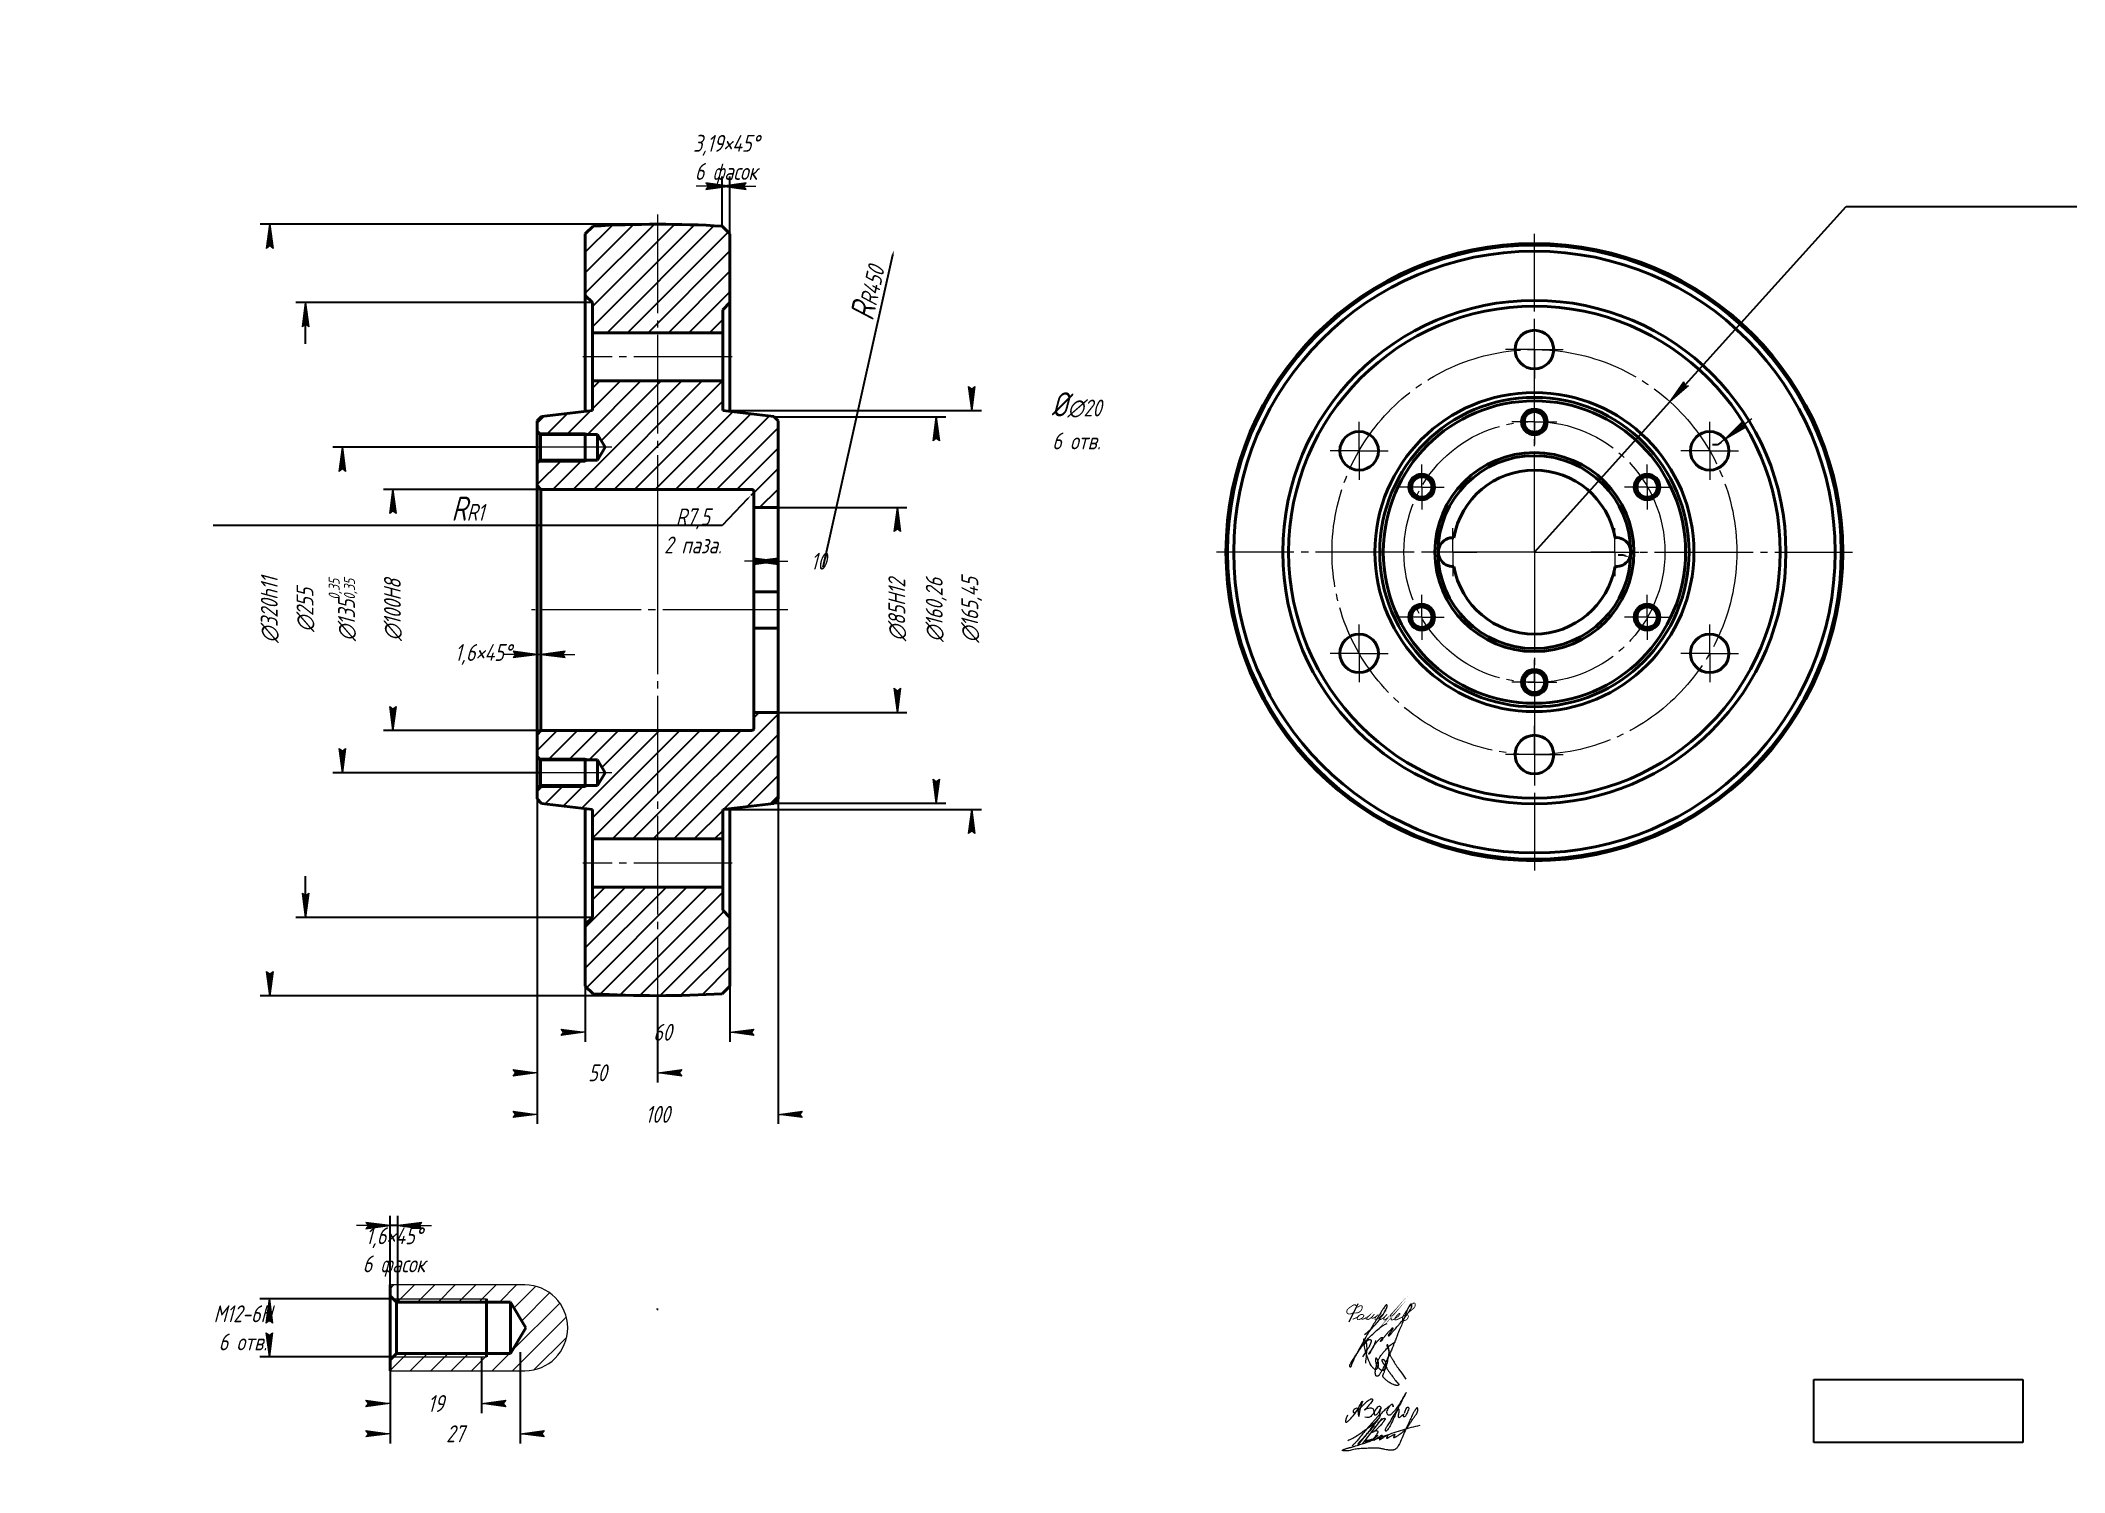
# Model space of a CAD drawing. Header units: millimetres. Extents: x 0 to 420, y 0 to 297.
import ezdxf

# ---------------------------------------------------------------- set-up
doc = ezdxf.new("R2010")
doc.units = ezdxf.units.MM
for name, pattern in [('K5LT32789', [0]), ('K5LT32790', [0]), ('K5LT32791', [0]), ('K5LT32792', [0]), ('K5LT_AXLED', [24.945807, 20.445807, -1.5, 1.5, -1.5]), ('K5LT_BASIC', [0]), ('K5LT_THIN', [0]), ('K5LT_THIN_INCLUDED_TO_HATCHING', [0])]:
    doc.linetypes.add(name, pattern=pattern)
doc.layers.add('Системный слой', color=7, linetype='Continuous')
doc.styles.add('KDIMTEXTSTYLE', font='GOST_AU.SHX', dxfattribs={"width": 0.96, "oblique": 15, "height": 5})
doc.dimstyles.new('KDIMSTYLE (0.40)', dxfattribs={"dimtxt": 5, "dimasz": 1, "dimexe": 2, "dimexo": 0.0625, "dimgap": 1, "dimtad": 1, "dimlfac": 2.5, "dimtxsty": 'KDIMTEXTSTYLE', "dimsah": 1, "dimcen": 0.09, "dimdle": 1, "dimadec": 0, "dimazin": 0, "dimtfac": 0.667, "dimtmove": 0, "dimatfit": 3, "dimfxl": 1, "dimtvp": 1, "dimtolj": 1, "dimtzin": 0, "dimarcsym": 0})
doc.dimstyles.new('KDIMSTYLE (0.50)', dxfattribs={"dimtxt": 5, "dimasz": 1, "dimexe": 2, "dimexo": 0.0625, "dimgap": 1, "dimtad": 1, "dimlfac": 2, "dimtxsty": 'KDIMTEXTSTYLE', "dimsah": 1, "dimcen": 0.09, "dimdle": 1, "dimadec": 0, "dimazin": 0, "dimtfac": 0.667, "dimtmove": 0, "dimatfit": 3, "dimfxl": 1, "dimtvp": 1, "dimtolj": 1, "dimtzin": 0, "dimarcsym": 0})
doc.dimstyles.new('KDIMSTYLE (1.00)', dxfattribs={"dimtxt": 5, "dimasz": 1, "dimexe": 2, "dimexo": 0.0625, "dimgap": 1, "dimtad": 1, "dimtxsty": 'KDIMTEXTSTYLE', "dimsah": 1, "dimcen": 0.09, "dimdle": 1, "dimadec": 0, "dimazin": 0, "dimtfac": 0.667, "dimtmove": 0, "dimatfit": 3, "dimfxl": 1, "dimtvp": 1, "dimtolj": 1, "dimtzin": 0, "dimarcsym": 0})
picture_1 = doc.add_image_def('image1.jpg', size_in_pixel=(394, 119))

msp = doc.modelspace()

# ---------------------------------------------------------------- blocks, each defined once
blk = doc.blocks.new('U0')
at = {"layer": 'Системный слой', "color": 30, "linetype": 'K5LT_AXLED', "lineweight": 18, "true_color": 0xff8000}
for q in [(310, 256.89), (244, 190.89), (376, 190.89), (310, 124.89)]:
    blk.add_line((310, 190.89), q, dxfattribs=at)
blk = doc.blocks.new('U1')
at = {"layer": 'Системный слой', "color": 30, "linetype": 'K5LT_AXLED', "lineweight": 18, "true_color": 0xff8000}
for q in [(273.63, 217.89), (267.63, 211.89), (279.63, 211.89), (273.63, 205.89)]:
    blk.add_line((273.63, 211.89), q, dxfattribs=at)
blk = doc.blocks.new('U2')
at = {"layer": 'Системный слой', "color": 30, "linetype": 'K5LT_AXLED', "lineweight": 18, "true_color": 0xff8000}
for q in [(310, 238.89), (304, 232.89), (316, 232.89), (310, 226.89)]:
    blk.add_line((310, 232.89), q, dxfattribs=at)
blk = doc.blocks.new('U3')
at = {"layer": 'Системный слой', "color": 30, "linetype": 'K5LT_AXLED', "lineweight": 18, "true_color": 0xff8000}
for q in [(346.37, 217.89), (340.37, 211.89), (352.37, 211.89), (346.37, 205.89)]:
    blk.add_line((346.37, 211.89), q, dxfattribs=at)
blk = doc.blocks.new('U4')
at = {"layer": 'Системный слой', "color": 30, "linetype": 'K5LT_AXLED', "lineweight": 18, "true_color": 0xff8000}
for q in [(346.37, 175.89), (340.37, 169.89), (352.37, 169.89), (346.37, 163.89)]:
    blk.add_line((346.37, 169.89), q, dxfattribs=at)
blk = doc.blocks.new('U5')
at = {"layer": 'Системный слой', "color": 30, "linetype": 'K5LT_AXLED', "lineweight": 18, "true_color": 0xff8000}
for q in [(273.63, 175.89), (267.63, 169.89), (279.63, 169.89), (273.63, 163.89)]:
    blk.add_line((273.63, 169.89), q, dxfattribs=at)
blk = doc.blocks.new('U6')
at = {"layer": 'Системный слой', "color": 30, "linetype": 'K5LT_AXLED', "lineweight": 18, "true_color": 0xff8000}
for q in [(310, 154.89), (304, 148.89), (316, 148.89), (310, 142.89)]:
    blk.add_line((310, 148.89), q, dxfattribs=at)
blk = doc.blocks.new('U7')
at = {"layer": 'Системный слой', "color": 30, "linetype": 'K5LT_AXLED', "lineweight": 18, "true_color": 0xff8000}
for q in [(310, 168.55), (305.34, 163.89), (314.66, 163.89), (310, 159.23)]:
    blk.add_line((310, 163.89), q, dxfattribs=at)
blk = doc.blocks.new('U8')
at = {"layer": 'Системный слой', "color": 30, "linetype": 'K5LT_AXLED', "lineweight": 18, "true_color": 0xff8000}
for q in [(286.62, 182.05), (281.96, 177.39), (286.62, 172.73), (291.28, 177.39)]:
    blk.add_line((286.62, 177.39), q, dxfattribs=at)
blk = doc.blocks.new('U9')
at = {"layer": 'Системный слой', "color": 30, "linetype": 'K5LT_AXLED', "lineweight": 18, "true_color": 0xff8000}
for q in [(286.62, 209.05), (281.96, 204.39), (291.28, 204.39), (286.62, 199.73)]:
    blk.add_line((286.62, 204.39), q, dxfattribs=at)
blk = doc.blocks.new('U10')
at = {"layer": 'Системный слой', "color": 30, "linetype": 'K5LT_AXLED', "lineweight": 18, "true_color": 0xff8000}
for q in [(310, 222.55), (305.34, 217.89), (310, 213.23), (314.66, 217.89)]:
    blk.add_line((310, 217.89), q, dxfattribs=at)
blk = doc.blocks.new('U11')
at = {"layer": 'Системный слой', "color": 30, "linetype": 'K5LT_AXLED', "lineweight": 18, "true_color": 0xff8000}
for q in [(333.38, 209.05), (328.72, 204.39), (333.38, 199.73), (338.04, 204.39)]:
    blk.add_line((333.38, 204.39), q, dxfattribs=at)
blk = doc.blocks.new('U12')
at = {"layer": 'Системный слой', "color": 30, "linetype": 'K5LT_AXLED', "lineweight": 18, "true_color": 0xff8000}
for q in [(333.38, 182.05), (328.72, 177.39), (338.04, 177.39), (333.38, 172.73)]:
    blk.add_line((333.38, 177.39), q, dxfattribs=at)
blk = doc.blocks.new('KDIMARROW_02')
at = {"layer": 'Системный слой'}
blk.add_hatch(color=0, dxfattribs=at).paths.add_polyline_path([(4.5, 0), (5, 0.66), (0, 0), (5, -0.66)])
at = {"layer": 'Системный слой', "color": 0, "linetype": 'K5LT_THIN', "lineweight": 18}
for p, q in [((0, 0), (-1, 0)), ((5, 0.66), (0, 0)), ((0, 0), (5, -0.66)), ((0, 0), (7, 0)), ((4.5, 0), (5, 0.66)), ((5, -0.66), (4.5, 0))]:
    blk.add_line(p, q, dxfattribs=at)
blk = doc.blocks.new('KDIMARROW_01')
at = {"layer": 'Системный слой'}
blk.add_hatch(color=0, dxfattribs=at).paths.add_polyline_path([(0, 0), (-5, 0.66), (-4.5, 0), (-5, -0.66)])
at = {"layer": 'Системный слой', "color": 0, "linetype": 'K5LT_THIN', "lineweight": 18}
for p, q in [((-4.5, 0), (-5, 0.66)), ((-5, 0.66), (0, 0)), ((0, 0), (-5, -0.66)), ((-5, -0.66), (-4.5, 0)), ((0, 0), (-1, 0))]:
    blk.add_line(p, q, dxfattribs=at)
blk = doc.blocks.new('U14')
at = {"layer": 'Системный слой', "color": 30, "linetype": 'K5LT_AXLED', "lineweight": 18, "true_color": 0xff8000}
for q in [(326.72, 195.89), (321.72, 190.89), (331.72, 190.89), (326.72, 185.89)]:
    blk.add_line((326.72, 190.89), q, dxfattribs=at)
blk = doc.blocks.new('U15')
at = {"layer": 'Системный слой', "color": 30, "linetype": 'K5LT_AXLED', "lineweight": 18, "true_color": 0xff8000}
for q in [(293.07, 195.89), (288.07, 190.89), (298.07, 190.89), (293.07, 185.89)]:
    blk.add_line((293.07, 190.89), q, dxfattribs=at)
blk = doc.blocks.new('U16')
at = {"layer": 'Системный слой', "color": 150, "linetype": 'K5LT_BASIC', "lineweight": 40, "true_color": 0x0080ff}
for p, q in [((143.06, 220.08), (143.06, 242.64)), ((143.06, 115.14), (143.06, 137.71))]:
    blk.add_line(p, q, dxfattribs=at)
blk = doc.blocks.new('U17')
at = {"layer": 'Системный слой', "color": 150, "linetype": 'K5LT_BASIC', "lineweight": 40, "true_color": 0x0080ff}
for p, q in [((113.06, 220.08), (113.06, 244.14)), ((113.06, 113.64), (113.06, 137.71))]:
    blk.add_line(p, q, dxfattribs=at)
blk = doc.blocks.new('U30')
at = {"layer": 'Системный слой', "color": 5, "linetype": 'K5LT32789', "lineweight": 18, "true_color": 0x0000ff}
for points in [[(271.18, 11.87), (271, 11.36), (270.81, 10.86), (270.76, 10.54), (270.89, 10.41), (271.08, 10.41), (271.25, 10.58), (271.76, 11.09), (273, 12.33), (274.79, 15.84), (273.71, 13.22), (273.53, 10.88), (273.53, 13.03), (273.31, 13.38), (272.79, 13.27), (272.44, 12.92), (272.32, 12.6), (272.44, 12.38), (272.76, 12.38), (273.53, 13.03), (274.58, 14.09), (275.31, 14.82), (276.13, 15.35), (276.48, 15.25), (276.39, 14.95), (276.18, 14.57), (275.49, 13.76), (274.92, 13.08), (274.53, 12.81), (275.29, 13.33), (275.91, 13.44), (276.31, 13.36), (276.58, 13.15), (276.7, 12.83), (276.7, 12.44), (276.46, 12.08), (276.22, 11.83), (275.84, 11.46), (275.42, 11.36), (274.84, 11.47)], [(278.21, 13.45), (278.01, 13.76), (277.7, 13.76), (277.4, 13.46), (277.07, 13.13), (276.8, 12.67), (276.69, 12.07), (276.87, 11.89), (277.2, 11.97), (277.4, 12.17), (277.63, 12.44), (277.95, 12.93), (278.3, 13.63), (277.95, 12.93), (277.83, 12.37), (277.83, 12.04), (277.91, 11.96), (278.06, 12.01), (278.74, 12.77), (279.48, 13.45), (279.85, 13.79), (280.25, 14.05), (280.44, 14.16), (280.59, 14.16), (280.66, 13.96), (280.66, 13.73), (280.66, 13.49), (280.66, 13.96), (280.59, 14.16), (280.44, 14.17), (279.85, 13.79), (279.31, 12.71), (279.31, 12.24), (279.53, 12.02), (279.84, 11.94), (280.16, 11.94), (280.41, 12.19), (280.73, 12.51), (281.76, 13.54), (284.24, 18.15), (281.76, 13.54), (280.88, 11.34), (280.2, 9.91), (279.59, 8.95), (279.19, 8.48), (279.07, 8.58), (279.07, 8.99), (279.35, 9.5), (279.87, 10.2), (280.71, 11.57), (281.55, 13.01), (281.73, 13.19), (281.87, 13.17), (281.91, 12.95), (281.84, 12.46), (281.78, 12.07), (281.7, 11.69), (281.78, 11.41), (281.94, 11.32), (282.16, 11.55), (282.58, 11.87), (282.95, 12.24), (282.71, 11.75), (282.82, 11.64), (282.99, 11.57), (283.18, 11.64), (283.41, 11.87), (284.04, 13.18), (283.96, 13.44), (283.73, 13.51), (283.42, 13.43), (283.22, 13.04), (283.07, 12.6), (282.95, 12.21)]]:
    blk.add_open_spline(points, degree=3, dxfattribs=at)
blk = doc.blocks.new('U31')
at = {"layer": 'Системный слой', "color": 5, "linetype": 'K5LT32790', "lineweight": 18, "true_color": 0x0000ff}
blk.add_open_spline([(275.03, 22.66), (275.06, 23.85), (275.36, 25.19), (275.22, 26.6), (275.15, 26.88), (275.08, 27.06), (274.99, 27.22), (274.91, 27.36), (274.82, 27.48), (274.75, 27.57), (274.7, 27.62), (274.66, 27.65), (274.64, 27.66), (274.63, 27.67), (274.61, 27.68), (274.6, 27.68), (274.59, 27.68), (274.59, 27.68), (274.58, 27.68), (274.57, 27.68), (274.57, 27.68), (274.56, 27.68), (274.56, 27.67), (274.55, 27.67), (274.55, 27.66), (274.54, 27.65), (274.53, 27.64), (274.53, 27.63), (274.52, 27.61), (274.52, 27.59), (274.51, 27.56), (274.5, 27.51), (274.5, 27.45), (274.5, 27.36), (274.5, 27.25), (274.5, 27.12), (274.52, 26.99), (274.54, 26.83), (274.57, 26.64), (274.63, 26.38), (274.71, 25.99), (274.82, 25.43), (275.01, 24.73), (275.28, 23.97), (275.55, 23.27), (275.8, 22.67), (276.05, 22.24), (276.29, 21.93), (276.5, 21.72), (276.66, 21.57), (276.77, 21.48), (276.84, 21.45), (276.9, 21.43), (276.95, 21.41), (277, 21.41), (277.05, 21.41), (277.1, 21.41), (277.15, 21.42), (277.2, 21.44), (277.24, 21.45), (277.27, 21.48), (277.3, 21.5), (277.34, 21.53), (277.37, 21.57), (277.42, 21.63), (277.47, 21.72), (277.54, 21.83), (277.6, 21.96), (277.64, 22.09), (277.67, 22.21), (277.68, 22.33), (277.68, 22.46), (277.66, 22.63), (277.62, 22.84), (277.56, 23.06), (277.49, 23.27), (277.43, 23.42), (277.37, 23.51), (277.32, 23.58), (277.28, 23.63), (277.24, 23.67), (277.21, 23.69), (277.19, 23.71), (277.18, 23.72), (277.16, 23.72), (277.15, 23.73), (277.14, 23.73), (277.14, 23.73), (277.13, 23.73), (277.12, 23.72), (277.12, 23.72), (277.11, 23.72), (277.1, 23.71), (277.1, 23.71), (277.09, 23.7), (277.08, 23.69), (277.07, 23.68), (277.06, 23.66), (277.05, 23.63), (277.04, 23.6), (277.02, 23.55), (277.01, 23.5), (277, 23.44), (277, 23.37), (277, 23.28), (277.02, 23.16), (277.05, 23), (277.09, 22.78), (277.15, 22.54), (277.23, 22.32), (277.34, 22.12), (277.46, 21.92), (277.61, 21.73), (277.77, 21.56), (277.93, 21.43), (278.06, 21.33), (278.18, 21.28), (278.28, 21.24), (278.37, 21.21), (278.44, 21.2), (278.51, 21.2), (278.57, 21.2), (278.62, 21.22), (278.66, 21.23), (278.7, 21.25), (278.74, 21.27), (278.78, 21.3), (278.82, 21.34), (278.88, 21.4), (278.94, 21.48), (279, 21.58), (279.06, 21.7), (279.12, 21.84), (279.16, 21.98), (279.19, 22.14), (279.2, 22.3), (279.2, 22.48), (279.18, 22.65), (279.14, 22.82), (279.09, 22.95), (279.04, 23.06), (278.99, 23.14), (278.94, 23.21), (278.89, 23.25), (278.84, 23.3), (278.78, 23.33), (278.72, 23.36), (278.66, 23.38), (278.61, 23.4), (278.57, 23.41), (278.53, 23.41), (278.5, 23.4), (278.48, 23.4), (278.45, 23.39), (278.42, 23.38), (278.4, 23.36), (278.38, 23.35), (278.37, 23.34), (278.35, 23.32), (278.35, 23.31), (278.34, 23.3), (278.34, 23.29), (278.33, 23.28), (278.33, 23.26), (278.33, 23.24), (278.33, 23.22), (278.33, 23.2), (278.34, 23.17), (278.36, 23.13), (278.38, 23.08), (278.41, 23.01), (278.46, 22.92), (278.52, 22.81), (278.6, 22.69), (278.72, 22.54), (278.9, 22.34), (279.12, 22.02), (279.41, 21.57), (279.75, 21), (280.2, 20.4), (280.65, 19.81), (281.02, 19.3), (281.29, 18.92), (281.5, 18.71), (281.64, 18.6), (281.72, 18.5), (281.78, 18.43), (281.81, 18.37), (281.83, 18.32), (281.84, 18.28), (281.84, 18.25), (281.85, 18.22), (281.84, 18.2), (281.84, 18.19), (281.84, 18.17), (281.83, 18.16), (281.82, 18.15), (281.81, 18.14), (281.8, 18.13), (281.79, 18.11), (281.77, 18.1), (281.75, 18.09), (281.72, 18.08), (281.68, 18.06), (281.64, 18.05), (281.59, 18.05), (281.53, 18.04), (281.46, 18.05), (281.37, 18.06), (281.23, 18.09), (281.02, 18.15), (280.72, 18.25), (280.36, 18.41), (279.99, 18.6), (279.69, 18.79), (279.45, 18.99), (279.23, 19.18), (279, 19.39), (278.79, 19.57), (278.67, 19.72), (278.61, 19.81), (278.58, 19.87), (278.57, 19.92), (278.56, 19.97), (278.55, 20.02), (278.55, 20.07), (278.56, 20.12), (278.57, 20.17), (278.59, 20.23), (278.62, 20.31), (278.66, 20.41), (278.73, 20.57), (278.82, 20.78), (278.92, 21.07), (279.02, 21.38), (279.15, 21.72), (279.3, 22.13), (279.46, 22.65), (279.61, 23.25), (279.7, 23.81), (279.75, 24.26), (279.82, 24.61), (279.87, 24.9), (279.88, 25.13), (279.86, 25.31), (279.82, 25.49), (279.77, 25.69), (279.72, 25.9), (279.68, 26.08), (279.65, 26.22), (279.62, 26.32), (279.59, 26.38), (279.57, 26.42), (279.56, 26.45), (279.55, 26.46), (279.54, 26.47), (279.53, 26.48), (279.52, 26.48), (279.51, 26.48), (279.5, 26.49), (279.5, 26.49), (279.49, 26.49), (279.48, 26.49), (279.47, 26.48), (279.46, 26.48), (279.45, 26.47), (279.44, 26.47), (279.43, 26.46), (279.42, 26.45), (279.41, 26.44), (279.4, 26.43), (279.4, 26.42), (279.39, 26.41), (279.39, 26.39), (279.38, 26.37), (279.38, 26.35), (279.38, 26.33), (279.39, 26.3), (279.4, 26.26), (279.41, 26.21), (279.43, 26.15), (279.47, 26.07), (279.52, 25.97), (279.57, 25.85), (279.61, 25.71), (279.66, 25.53), (279.74, 25.31), (279.83, 25.05), (279.92, 24.74), (280, 24.46), (280.09, 24.21), (280.21, 24), (280.34, 23.79), (280.5, 23.55), (280.67, 23.24), (280.9, 22.83), (281.2, 22.37), (281.54, 21.88), (281.87, 21.42), (282.47, 20.59), (282.94, 19.9), (283.29, 19.35)], degree=3, knots=[0, 0, 0, 0, 23.088924, 25.905784, 27.368497, 28.578535, 29.721875, 30.813961, 31.805183, 32.534012, 32.992903, 33.225793, 33.377047, 33.48833, 33.574551, 33.643805, 33.701224, 33.750367, 33.79387, 33.833355, 33.872141, 33.912355, 33.95659, 34.00557, 34.061357, 34.126468, 34.204109, 34.298549, 34.415744, 34.564555, 34.759459, 35.028229, 35.412864, 35.997175, 36.728139, 37.568941, 38.433825, 39.401332, 40.578431, 42.235398, 44.569602, 48.269133, 53.187712, 58.58434, 63.764044, 67.778676, 70.998143, 73.369834, 75.349816, 76.796874, 77.581324, 78.028914, 78.378087, 78.696803, 79.013489, 79.343373, 79.678587, 80.006824, 80.317932, 80.606471, 80.866035, 81.11641, 81.383983, 81.718354, 82.16781, 82.839361, 83.733235, 84.705422, 85.582724, 86.324391, 87.057116, 87.890757, 88.945341, 90.321141, 91.965571, 93.426367, 94.484215, 95.101021, 95.580997, 96.013141, 96.361093, 96.626002, 96.782739, 96.889142, 96.971138, 97.03813, 97.095272, 97.145901, 97.188561, 97.228747, 97.268915, 97.315311, 97.366861, 97.425655, 97.494454, 97.577142, 97.679623, 97.811915, 97.985663, 98.226797, 98.532587, 98.897786, 99.296036, 99.737821, 100.261724, 100.964229, 101.99978, 103.525411, 105.150667, 106.72453, 108.093532, 109.590313, 111.195302, 112.777483, 114.126394, 115.159714, 115.93325, 116.599105, 117.196687, 117.716186, 118.147278, 118.512091, 118.830828, 119.112084, 119.376147, 119.650254, 119.966184, 120.348472, 120.832611, 121.462575, 122.257884, 123.166317, 124.121896, 125.077441, 126.058759, 127.110722, 128.27138, 129.455541, 130.54928, 131.472222, 132.224076, 132.842804, 133.343527, 133.786162, 134.209733, 134.641953, 135.076751, 135.490934, 135.840567, 136.1162, 136.329021, 136.516582, 136.697073, 136.87991, 137.063295, 137.235465, 137.38613, 137.514261, 137.623548, 137.718445, 137.797689, 137.875651, 137.957944, 138.055516, 138.163779, 138.288043, 138.436309, 138.622516, 138.862075, 139.203128, 139.704326, 140.381097, 141.218915, 142.127317, 143.259517, 144.821141, 147.317764, 150.75711, 155.19517, 160.069171, 165.224464, 169.471142, 172.421411, 174.092925, 175.138298, 175.966748, 176.479558, 176.900272, 177.244752, 177.52135, 177.72293, 177.873709, 177.996322, 178.101436, 178.195314, 178.281517, 178.366118, 178.454913, 178.554755, 178.670049, 178.807074, 178.975201, 179.187234, 179.439473, 179.719727, 180.029511, 180.383269, 180.823448, 181.407111, 182.246837, 183.563618, 185.512414, 188.365901, 191.16936, 193.636194, 195.215931, 197.147086, 199.269225, 201.224518, 202.392176, 202.935446, 203.335749, 203.665039, 203.98044, 204.30527, 204.630666, 204.95421, 205.28424, 205.683122, 206.145312, 206.866804, 207.837862, 209.464316, 211.387339, 213.648133, 215.828171, 218.361631, 222.046321, 226.400789, 230.237614, 232.987127, 235.143069, 237.145235, 238.600123, 239.59432, 240.714469, 242.086859, 243.579513, 244.83703, 245.773068, 246.379449, 246.80954, 247.077534, 247.227517, 247.33398, 247.41847, 247.489521, 247.552012, 247.609222, 247.663606, 247.717168, 247.768592, 247.820784, 247.876677, 247.942191, 248.018083, 248.10247, 248.189421, 248.269471, 248.347072, 248.425637, 248.512886, 248.605679, 248.706816, 248.820413, 248.952282, 249.111489, 249.313956, 249.574155, 249.89782, 250.303709, 250.841791, 251.528272, 252.381244, 253.359593, 254.475963, 255.872687, 257.851092, 259.938273, 261.963603, 263.469883, 265.046448, 266.586695, 268.366913, 270.599666, 273.407082, 277.373027, 281.234201, 284.882343, 288.313023, 301, 301, 301, 301], dxfattribs=at)
blk = doc.blocks.new('U32')
at = {"layer": 'Системный слой', "color": 5, "linetype": 'K5LT32790', "lineweight": 18, "true_color": 0x0000ff}
for points, knots in [([(274.72, 28.61), (275.59, 29.22), (276.7, 30.27), (277.89, 31.79), (278.63, 32.76), (279.06, 33.58), (279.34, 34.07), (279.43, 34.33), (279.46, 34.46), (279.47, 34.54), (279.47, 34.59), (279.46, 34.63), (279.46, 34.65), (279.45, 34.67), (279.44, 34.68), (279.43, 34.69), (279.42, 34.7), (279.41, 34.72), (279.4, 34.73), (279.38, 34.74), (279.36, 34.74), (279.34, 34.75), (279.32, 34.75), (279.3, 34.76), (279.28, 34.76), (279.26, 34.75), (279.25, 34.75), (279.23, 34.74), (279.22, 34.73), (279.2, 34.72), (279.18, 34.7), (279.15, 34.68), (279.11, 34.63), (279.04, 34.56), (278.93, 34.42), (278.76, 34.19), (278.51, 33.8), (278.18, 33.22), (277.65, 32.4), (276.84, 31.13), (275.76, 29.35), (274.57, 27.3), (273.58, 25.52), (272.93, 24.29), (272.57, 23.57), (272.37, 23.14), (272.24, 22.81), (272.12, 22.52), (272.03, 22.27), (271.96, 22.08), (271.91, 21.97), (271.89, 21.92), (271.88, 21.9), (271.87, 21.88), (271.86, 21.87), (271.85, 21.87), (271.85, 21.86), (271.84, 21.86), (271.84, 21.86), (271.83, 21.86), (271.83, 21.86), (271.83, 21.86), (271.82, 21.86), (271.82, 21.86), (271.81, 21.86), (271.81, 21.87), (271.8, 21.87), (271.8, 21.87), (271.79, 21.88), (271.79, 21.89), (271.78, 21.9), (271.77, 21.92), (271.75, 21.95), (271.74, 21.99), (271.72, 22.03), (271.71, 22.08), (271.71, 22.13), (271.71, 22.19), (271.71, 22.24), (271.72, 22.3), (271.74, 22.37), (271.77, 22.43), (271.82, 22.52), (271.9, 22.64), (272.05, 22.89), (272.34, 23.35), (272.87, 24.19), (273.66, 25.39), (274.65, 26.84), (275.82, 28.11), (276.96, 29.2), (277.88, 30.03), (278.7, 30.59), (279.2, 30.82), (279.44, 30.93)], [0, 0, 0, 0, 8.550609, 12.054989, 15.548009, 18.191121, 19.498995, 20.058209, 20.381615, 20.589671, 20.716665, 20.79368, 20.851701, 20.900722, 20.944653, 20.985245, 21.025642, 21.06834, 21.115939, 21.168338, 21.224707, 21.283052, 21.340576, 21.394663, 21.443781, 21.488289, 21.53119, 21.575808, 21.625508, 21.683081, 21.754287, 21.848548, 21.98875, 22.223415, 22.641351, 23.38396, 24.591455, 26.333193, 28.725175, 32.394143, 38.444137, 45.386804, 51.336644, 54.759282, 56.550214, 57.736198, 58.581068, 59.410817, 60.190375, 60.748602, 61.044545, 61.139793, 61.19713, 61.237089, 61.267135, 61.290713, 61.309862, 61.325937, 61.339917, 61.352551, 61.36445, 61.376142, 61.388111, 61.400062, 61.412022, 61.424542, 61.439066, 61.45699, 61.479741, 61.509795, 61.550475, 61.607942, 61.688058, 61.795635, 61.922219, 62.059168, 62.198495, 62.342871, 62.495112, 62.658157, 62.830855, 63.02153, 63.245709, 63.594568, 64.237865, 65.516344, 67.957442, 72.253573, 76.989753, 81.977365, 86.090995, 89.562811, 91.905588, 94, 94, 94, 94]), ([(277, 27.38), (276.93, 26.95), (276.72, 26.4), (276.4, 25.74), (276.18, 25.39), (276.03, 25.1), (275.94, 24.92), (275.89, 24.82), (275.85, 24.76), (275.81, 24.71), (275.78, 24.67), (275.75, 24.63), (275.71, 24.6), (275.68, 24.57), (275.66, 24.54), (275.65, 24.53), (275.64, 24.52), (275.63, 24.52), (275.63, 24.52), (275.62, 24.52), (275.62, 24.52), (275.62, 24.51), (275.62, 24.51), (275.62, 24.51), (275.61, 24.52), (275.61, 24.52), (275.61, 24.52), (275.61, 24.52), (275.61, 24.53), (275.62, 24.53), (275.62, 24.53), (275.62, 24.54), (275.62, 24.55), (275.63, 24.56), (275.64, 24.58), (275.65, 24.61), (275.66, 24.64), (275.67, 24.67), (275.69, 24.71), (275.72, 24.76), (275.75, 24.81), (275.79, 24.87), (275.85, 24.95), (275.94, 25.07), (276.06, 25.24), (276.19, 25.46), (276.32, 25.69), (276.45, 25.92), (276.6, 26.18), (276.79, 26.45), (276.99, 26.69), (277.17, 26.9), (277.36, 27.12), (277.58, 27.38), (277.84, 27.64), (278.04, 27.83), (278.16, 27.92), (278.23, 27.96), (278.28, 27.99), (278.33, 28.01), (278.37, 28.02), (278.41, 28.03), (278.44, 28.03), (278.45, 28.03), (278.47, 28.03), (278.48, 28.03), (278.49, 28.02), (278.5, 28.02), (278.51, 28.01), (278.51, 28.01), (278.52, 28), (278.52, 28), (278.53, 27.99), (278.53, 27.98), (278.53, 27.96), (278.53, 27.95), (278.53, 27.93), (278.53, 27.9), (278.53, 27.86), (278.52, 27.81), (278.51, 27.75), (278.5, 27.69), (278.48, 27.63), (278.46, 27.58), (278.43, 27.54), (278.4, 27.49), (278.36, 27.43), (278.32, 27.38), (278.28, 27.34), (278.25, 27.31), (278.22, 27.28), (278.19, 27.26), (278.16, 27.23), (278.14, 27.22), (278.13, 27.21), (278.12, 27.2), (278.11, 27.2), (278.1, 27.19), (278.1, 27.19), (278.1, 27.19), (278.09, 27.19), (278.09, 27.19), (278.09, 27.19), (278.09, 27.19), (278.09, 27.19), (278.09, 27.19), (278.09, 27.2), (278.09, 27.2), (278.09, 27.2), (278.09, 27.2), (278.09, 27.21), (278.09, 27.21), (278.09, 27.22), (278.09, 27.23), (278.1, 27.24), (278.11, 27.25), (278.12, 27.27), (278.13, 27.3), (278.14, 27.32), (278.16, 27.34), (278.17, 27.37), (278.19, 27.4), (278.22, 27.45), (278.25, 27.51), (278.3, 27.58), (278.36, 27.65), (278.44, 27.74), (278.55, 27.83), (278.69, 27.95), (278.82, 28.09), (278.94, 28.23), (279.05, 28.37), (279.18, 28.52), (279.31, 28.67), (279.44, 28.84), (279.57, 29.01), (279.74, 29.19), (279.92, 29.36), (280.1, 29.53), (280.23, 29.66), (280.32, 29.76), (280.38, 29.83), (280.43, 29.89), (280.48, 29.94), (280.51, 29.97), (280.54, 30), (280.56, 30.01), (280.57, 30.02), (280.58, 30.02), (280.59, 30.02), (280.6, 30.02), (280.6, 30.02), (280.61, 30.02), (280.61, 30.02), (280.62, 30.02), (280.62, 30.02), (280.62, 30.02), (280.63, 30.01), (280.63, 30.01), (280.63, 30), (280.64, 30), (280.64, 29.99), (280.64, 29.98), (280.65, 29.96), (280.65, 29.95), (280.65, 29.92), (280.65, 29.9), (280.65, 29.87), (280.65, 29.85), (280.64, 29.82), (280.63, 29.8), (280.61, 29.76), (280.59, 29.73), (280.54, 29.67), (280.48, 29.58), (280.39, 29.47), (280.28, 29.33), (280.18, 29.17), (280.08, 29.02), (279.98, 28.9), (279.9, 28.79), (279.84, 28.71), (279.79, 28.65), (279.74, 28.61), (279.71, 28.57), (279.69, 28.54), (279.69, 28.52), (279.68, 28.51), (279.68, 28.49), (279.68, 28.47), (279.68, 28.46), (279.68, 28.44), (279.68, 28.42), (279.69, 28.41), (279.69, 28.4), (279.7, 28.39), (279.7, 28.38), (279.71, 28.37), (279.71, 28.37), (279.72, 28.37), (279.73, 28.36), (279.73, 28.36), (279.74, 28.36), (279.75, 28.36), (279.76, 28.36), (279.77, 28.36), (279.79, 28.37), (279.81, 28.37), (279.84, 28.38), (279.87, 28.4), (279.91, 28.43), (279.96, 28.46), (280.01, 28.5), (280.06, 28.55), (280.13, 28.61), (280.21, 28.71), (280.31, 28.85), (280.47, 29.06), (280.7, 29.31), (281, 29.63), (281.31, 30), (281.66, 30.42), (282, 30.83), (282.35, 31.23), (282.69, 31.63), (283.04, 32.06), (283.37, 32.53), (283.69, 32.99), (284, 33.41), (284.25, 33.78), (284.42, 34.05), (284.51, 34.24), (284.54, 34.36), (284.56, 34.46), (284.57, 34.54), (284.58, 34.6), (284.59, 34.64), (284.59, 34.68), (284.58, 34.72), (284.58, 34.75), (284.57, 34.77), (284.56, 34.8), (284.54, 34.82), (284.53, 34.84), (284.51, 34.86), (284.5, 34.87), (284.48, 34.88), (284.47, 34.88), (284.46, 34.89), (284.44, 34.89), (284.43, 34.89), (284.41, 34.89), (284.39, 34.89), (284.37, 34.89), (284.35, 34.88), (284.32, 34.87), (284.29, 34.85), (284.25, 34.82), (284.22, 34.8), (284.18, 34.76), (284.14, 34.71), (284.11, 34.66), (284.06, 34.58), (284.01, 34.49), (283.92, 34.34), (283.81, 34.12), (283.68, 33.83), (283.55, 33.49), (283.42, 33.14), (283.27, 32.78), (283.1, 32.38), (282.94, 31.95), (282.77, 31.48), (282.6, 31), (282.4, 30.48), (282.15, 29.92), (281.89, 29.38), (281.7, 28.9), (281.58, 28.57), (281.51, 28.38), (281.47, 28.27), (281.41, 28.11), (281.32, 27.84), (281.16, 27.44), (280.95, 26.94), (280.73, 26.37), (280.47, 25.69), (280.12, 24.92), (279.68, 24.03), (279.24, 23.06), (278.82, 22.09), (278.44, 21.25), (278.07, 20.7), (277.9, 20.35), (277.78, 20.19), (277.71, 20.11), (277.66, 20.07), (277.61, 20.04), (277.55, 20.01), (277.49, 19.99), (277.43, 19.98), (277.37, 19.97), (277.31, 19.96), (277.27, 19.97), (277.23, 19.97), (277.21, 19.98), (277.19, 19.99), (277.17, 20), (277.16, 20.01), (277.15, 20.02), (277.13, 20.04), (277.12, 20.06), (277.11, 20.08), (277.09, 20.12), (277.08, 20.16), (277.06, 20.24), (277.04, 20.34), (277.01, 20.46), (276.98, 20.6), (276.97, 20.73), (276.98, 20.87), (277.01, 21.04), (277.05, 21.24), (277.1, 21.52), (277.15, 21.88), (277.25, 22.29), (277.37, 22.67), (277.48, 22.97), (277.56, 23.22), (277.64, 23.44), (277.76, 23.68), (277.92, 23.94), (278.18, 24.3), (278.54, 24.77), (279.03, 25.33), (279.55, 25.89), (280.02, 26.36), (280.38, 26.66), (280.66, 26.82), (280.91, 26.92), (281.09, 26.98), (281.2, 27.01)], [0, 0, 0, 0, 9.050129, 12.27524, 15.459, 17.73484, 19.057413, 19.710841, 20.186256, 20.578255, 20.920156, 21.263228, 21.624829, 21.943402, 22.174143, 22.29629, 22.36276, 22.406894, 22.439057, 22.464194, 22.484922, 22.502166, 22.516262, 22.528133, 22.539447, 22.552242, 22.56817, 22.588053, 22.611987, 22.639741, 22.672744, 22.715192, 22.776687, 22.87041, 23.023044, 23.2152, 23.446308, 23.698853, 24.014406, 24.364067, 24.793807, 25.28352, 25.941626, 26.877925, 28.429965, 30.348657, 32.240773, 33.898399, 35.948367, 38.485583, 40.825304, 42.59187, 44.267244, 46.970047, 49.74801, 51.863744, 52.701471, 53.104911, 53.483029, 53.862972, 54.210178, 54.473163, 54.650607, 54.780151, 54.882015, 54.96597, 55.037892, 55.101774, 55.160577, 55.215489, 55.269733, 55.3265, 55.390437, 55.464507, 55.552848, 55.661752, 55.802045, 55.996896, 56.278982, 56.657771, 57.087852, 57.530059, 57.926999, 58.28654, 58.645161, 59.086887, 59.580412, 60.070145, 60.456808, 60.770321, 61.020502, 61.287434, 61.539711, 61.751465, 61.877288, 61.951174, 62.001019, 62.037083, 62.064047, 62.085222, 62.102691, 62.117816, 62.131035, 62.143011, 62.154708, 62.167188, 62.181333, 62.197688, 62.21651, 62.238222, 62.264236, 62.296726, 62.338711, 62.394112, 62.469848, 62.581386, 62.750144, 62.953234, 63.151975, 63.325302, 63.501424, 63.750698, 64.126703, 64.655732, 65.239268, 65.888652, 66.649933, 67.724768, 68.970934, 70.450533, 71.673771, 72.965674, 74.199734, 75.716608, 77.191491, 78.669398, 80.263602, 82.259995, 84.0227, 85.431088, 86.180031, 86.82002, 87.357354, 87.830339, 88.196682, 88.427814, 88.563885, 88.657509, 88.728451, 88.784957, 88.831759, 88.871976, 88.907862, 88.941164, 88.973333, 89.002363, 89.031139, 89.061129, 89.097204, 89.139544, 89.190239, 89.252182, 89.329582, 89.428874, 89.559889, 89.727893, 89.910432, 90.08993, 90.259821, 90.437176, 90.634512, 90.867411, 91.167757, 91.627014, 92.382088, 93.419966, 94.672454, 96.030915, 97.344377, 98.512333, 99.382533, 100.080146, 100.642761, 101.098523, 101.416568, 101.614452, 101.761411, 101.888131, 102.002041, 102.112642, 102.228685, 102.353162, 102.475542, 102.582798, 102.67162, 102.744553, 102.805473, 102.857643, 102.905538, 102.953137, 103.003348, 103.057077, 103.11538, 103.180499, 103.255316, 103.343787, 103.451799, 103.589159, 103.775473, 104.036879, 104.381072, 104.782032, 105.231565, 105.731185, 106.331113, 107.131661, 108.329516, 110.150194, 112.636877, 115.501671, 119.160964, 122.898631, 126.952961, 130.409086, 134.037174, 137.994275, 142.035946, 146.041027, 149.822245, 153.085433, 155.385996, 156.523495, 157.344961, 158.084473, 158.656408, 159.032405, 159.319553, 159.62593, 159.882585, 160.081757, 160.265654, 160.447561, 160.63144, 160.806021, 160.962993, 161.100471, 161.220792, 161.327559, 161.424857, 161.521276, 161.623153, 161.736504, 161.863212, 162.008568, 162.179889, 162.387514, 162.643846, 162.945007, 163.264358, 163.6135, 164.014772, 164.533206, 165.020618, 165.794064, 166.857794, 168.64401, 171.006738, 173.517367, 176.204619, 178.789913, 181.800729, 185.264053, 188.598832, 192.086757, 196.039981, 200.351441, 204.98312, 208.606796, 211.174086, 212.324149, 212.840152, 213.814159, 215.76165, 218.911517, 222.760316, 227.121283, 231.883071, 238.054257, 244.879079, 252.670992, 260.372327, 267.206768, 271.910472, 274.294825, 275.442431, 276.007431, 276.456493, 276.872537, 277.298483, 277.734538, 278.182349, 278.627236, 279.027811, 279.347916, 279.582846, 279.760539, 279.906542, 280.032941, 280.152577, 280.276179, 280.413989, 280.572354, 280.762102, 281.004984, 281.334701, 281.830666, 282.557033, 283.530703, 284.521091, 285.429966, 286.323075, 287.47734, 288.942216, 290.783007, 293.428229, 296.57457, 299.586331, 301.717918, 303.359613, 305.016414, 306.799751, 308.827327, 311.560281, 315.955926, 321.284596, 327.290578, 331.929165, 335.294372, 337.07654, 338.608554, 341, 341, 341, 341]), ([(274.7, 26.49), (274.88, 26.77), (275.08, 27.12), (275.41, 27.41), (275.54, 27.5), (275.64, 27.55), (275.71, 27.59), (275.77, 27.6), (275.81, 27.61), (275.85, 27.61), (275.88, 27.61), (275.91, 27.6), (275.94, 27.59), (275.97, 27.58), (275.99, 27.56), (276.02, 27.54), (276.05, 27.52), (276.07, 27.5), (276.08, 27.47), (276.1, 27.45), (276.11, 27.42), (276.12, 27.39), (276.12, 27.35), (276.13, 27.31), (276.13, 27.26), (276.12, 27.19), (276.1, 27.1), (276.07, 26.97), (276.01, 26.8), (275.9, 26.54), (275.72, 26.15), (275.47, 25.68), (275.18, 25.21), (274.88, 24.8), (274.6, 24.41), (274.42, 24.15), (274.32, 24)], [0, 0, 0, 0, 6.031327, 7.224988, 8.103691, 8.779791, 9.271523, 9.620615, 9.879085, 10.092232, 10.278511, 10.453749, 10.630111, 10.818394, 11.017829, 11.223201, 11.427374, 11.623322, 11.806227, 11.978077, 12.150954, 12.337468, 12.550087, 12.799771, 13.111892, 13.519386, 14.078895, 14.842107, 15.895849, 17.445078, 19.990893, 23.601088, 27.190299, 30.147219, 32.759048, 36, 36, 36, 36])]:
    blk.add_open_spline(points, degree=3, knots=knots, dxfattribs=at)
blk = doc.blocks.new('U33')
at = {"layer": 'Системный слой', "color": 5, "linetype": 'K5LT32790', "lineweight": 18, "true_color": 0x0000ff}
blk.add_line((278.33, 11.23), (274.33, 5.99), dxfattribs=at)
for points, knots in [([(277.58, 10.24), (277.76, 10.47), (278.02, 10.76), (278.39, 11.01), (278.56, 11.12), (278.68, 11.19), (278.76, 11.22), (278.8, 11.23), (278.84, 11.24), (278.86, 11.24), (278.89, 11.23), (278.91, 11.23), (278.93, 11.22), (278.95, 11.21), (278.97, 11.2), (278.99, 11.18), (279, 11.17), (279.01, 11.16), (279.02, 11.15), (279.02, 11.14), (279.03, 11.13), (279.03, 11.11), (279.03, 11.1), (279.03, 11.08), (279.03, 11.07), (279.02, 11.05), (279.02, 11.03), (279, 11), (278.98, 10.97), (278.95, 10.92), (278.9, 10.86), (278.83, 10.77), (278.75, 10.66), (278.65, 10.53), (278.54, 10.36), (278.39, 10.15), (278.19, 9.9), (277.94, 9.64), (277.69, 9.39), (277.48, 9.18), (277.31, 9), (277.19, 8.87), (277.09, 8.76), (277, 8.69), (276.93, 8.63), (276.87, 8.59), (276.8, 8.54), (276.72, 8.49), (276.63, 8.44), (276.56, 8.4), (276.51, 8.38), (276.48, 8.36), (276.45, 8.35), (276.44, 8.34), (276.43, 8.34), (276.42, 8.34), (276.42, 8.33), (276.41, 8.33), (276.41, 8.33), (276.41, 8.33), (276.41, 8.33), (276.41, 8.33), (276.41, 8.33), (276.41, 8.33), (276.41, 8.33), (276.41, 8.33), (276.41, 8.34), (276.41, 8.34), (276.41, 8.34), (276.41, 8.34), (276.42, 8.34), (276.42, 8.35), (276.42, 8.35), (276.43, 8.36), (276.44, 8.36), (276.45, 8.37), (276.47, 8.38), (276.49, 8.4), (276.53, 8.42), (276.58, 8.45), (276.65, 8.5), (276.73, 8.55), (276.82, 8.59), (276.91, 8.63), (277, 8.66), (277.09, 8.68), (277.17, 8.69), (277.24, 8.69), (277.29, 8.68), (277.33, 8.68), (277.36, 8.66), (277.39, 8.65), (277.41, 8.64), (277.42, 8.63), (277.44, 8.61), (277.45, 8.6), (277.46, 8.58), (277.47, 8.55), (277.48, 8.52), (277.49, 8.49), (277.5, 8.45), (277.5, 8.41), (277.5, 8.36), (277.49, 8.32), (277.48, 8.26), (277.45, 8.2), (277.42, 8.13), (277.36, 8.04), (277.27, 7.9), (277.13, 7.7), (276.96, 7.44), (276.75, 7.17), (276.54, 6.95), (276.34, 6.79), (276.17, 6.68), (275.98, 6.59), (275.77, 6.51), (275.54, 6.43), (275.35, 6.35), (275.22, 6.32), (275.14, 6.31), (275.09, 6.31), (275.05, 6.32), (275.01, 6.33), (274.96, 6.35), (274.91, 6.37), (274.87, 6.39), (274.85, 6.41), (274.82, 6.42), (274.8, 6.43), (274.79, 6.45), (274.77, 6.46), (274.76, 6.48), (274.75, 6.49), (274.75, 6.5), (274.75, 6.51), (274.75, 6.52), (274.75, 6.53), (274.76, 6.54), (274.77, 6.55), (274.79, 6.56), (274.81, 6.57), (274.84, 6.59), (274.88, 6.6), (274.93, 6.61), (274.99, 6.62), (275.07, 6.64), (275.19, 6.66), (275.35, 6.69), (275.57, 6.73), (275.87, 6.79), (276.2, 6.87), (276.52, 6.99), (276.78, 7.12), (276.98, 7.25), (277.12, 7.36), (277.23, 7.45), (277.3, 7.52), (277.36, 7.58), (277.39, 7.61), (277.42, 7.64), (277.43, 7.66), (277.45, 7.67), (277.45, 7.68), (277.46, 7.69), (277.47, 7.7), (277.47, 7.7), (277.47, 7.71), (277.47, 7.71), (277.47, 7.71), (277.47, 7.71), (277.47, 7.71), (277.47, 7.71), (277.47, 7.71), (277.47, 7.71), (277.47, 7.71), (277.47, 7.71), (277.46, 7.71), (277.46, 7.7), (277.45, 7.7), (277.44, 7.69), (277.43, 7.68), (277.42, 7.66), (277.4, 7.64), (277.37, 7.62), (277.33, 7.58), (277.28, 7.53), (277.21, 7.45), (277.11, 7.34), (276.99, 7.2), (276.86, 7.05), (276.77, 6.94), (276.72, 6.87), (276.69, 6.82), (276.67, 6.79), (276.66, 6.77), (276.66, 6.76), (276.65, 6.74), (276.65, 6.74), (276.65, 6.73), (276.65, 6.72), (276.65, 6.72), (276.66, 6.71), (276.67, 6.71), (276.68, 6.71), (276.69, 6.71), (276.71, 6.72), (276.73, 6.73), (276.76, 6.74), (276.79, 6.76), (276.84, 6.79), (276.9, 6.82), (276.99, 6.88), (277.1, 6.95), (277.28, 7.08), (277.52, 7.24), (277.77, 7.41), (277.98, 7.55), (278.12, 7.63), (278.2, 7.68), (278.25, 7.71), (278.29, 7.72), (278.32, 7.73), (278.34, 7.74), (278.35, 7.74), (278.37, 7.74), (278.37, 7.74), (278.38, 7.73), (278.38, 7.72), (278.39, 7.71), (278.38, 7.7), (278.38, 7.69), (278.38, 7.68), (278.37, 7.67), (278.36, 7.65), (278.35, 7.62), (278.33, 7.59), (278.31, 7.55), (278.27, 7.49), (278.21, 7.4), (278.12, 7.29), (278.03, 7.16), (277.95, 7.05), (277.9, 6.97), (277.87, 6.92), (277.86, 6.89), (277.85, 6.87), (277.84, 6.85), (277.84, 6.84), (277.83, 6.83), (277.83, 6.82), (277.84, 6.81), (277.84, 6.8), (277.84, 6.8), (277.85, 6.8), (277.86, 6.8), (277.88, 6.8), (277.89, 6.8), (277.92, 6.81), (277.95, 6.82), (277.98, 6.84), (278.03, 6.87), (278.09, 6.9), (278.18, 6.95), (278.3, 7.03), (278.48, 7.15), (278.72, 7.31), (278.97, 7.48), (279.18, 7.62), (279.33, 7.7), (279.41, 7.74), (279.46, 7.77), (279.5, 7.78), (279.53, 7.79), (279.55, 7.8), (279.57, 7.8), (279.58, 7.8), (279.59, 7.79), (279.6, 7.78), (279.6, 7.78), (279.6, 7.76), (279.6, 7.75), (279.6, 7.73), (279.59, 7.72), (279.59, 7.7), (279.58, 7.68), (279.56, 7.65), (279.54, 7.61), (279.5, 7.55), (279.45, 7.47), (279.4, 7.38), (279.36, 7.3), (279.33, 7.24), (279.31, 7.21), (279.3, 7.19), (279.3, 7.17), (279.3, 7.16), (279.29, 7.15), (279.29, 7.14), (279.3, 7.13), (279.3, 7.12), (279.31, 7.11), (279.32, 7.11), (279.33, 7.1), (279.34, 7.1), (279.36, 7.11), (279.38, 7.11), (279.41, 7.12), (279.45, 7.13), (279.5, 7.15), (279.57, 7.19), (279.65, 7.23), (279.78, 7.3), (279.96, 7.41), (280.2, 7.55), (280.45, 7.7), (280.64, 7.8), (280.77, 7.86), (280.83, 7.89), (280.88, 7.9), (280.92, 7.91), (280.94, 7.92), (280.96, 7.92), (280.98, 7.91), (280.99, 7.91), (281, 7.9), (281, 7.89), (281.01, 7.88), (281.01, 7.86), (281.01, 7.85), (281, 7.83), (281, 7.82), (280.99, 7.8), (280.98, 7.77), (280.96, 7.73), (280.94, 7.68), (280.9, 7.61), (280.86, 7.53), (280.83, 7.46), (280.8, 7.41), (280.79, 7.37), (280.79, 7.35), (280.78, 7.34), (280.78, 7.32), (280.78, 7.31), (280.79, 7.29), (280.79, 7.28), (280.8, 7.28), (280.8, 7.27), (280.81, 7.26), (280.82, 7.26), (280.84, 7.26), (280.85, 7.26), (280.87, 7.26), (280.9, 7.26), (280.93, 7.27), (280.96, 7.28), (281.01, 7.3), (281.07, 7.32), (281.14, 7.36), (281.24, 7.41), (281.39, 7.49), (281.6, 7.62), (281.87, 7.8), (282.17, 8.02), (282.46, 8.24), (282.73, 8.45), (282.96, 8.66), (283.19, 8.88), (283.42, 9.13), (283.66, 9.44), (283.93, 9.82), (284.23, 10.29), (284.59, 10.83), (284.98, 11.39), (285.33, 11.88), (285.58, 12.23), (285.69, 12.47), (285.74, 12.62), (285.77, 12.75), (285.78, 12.88), (285.79, 13.01), (285.8, 13.12), (285.79, 13.22), (285.78, 13.28), (285.77, 13.32), (285.76, 13.35), (285.75, 13.37), (285.75, 13.38), (285.74, 13.39), (285.73, 13.4), (285.72, 13.41), (285.71, 13.41), (285.71, 13.42), (285.7, 13.42), (285.69, 13.42), (285.68, 13.42), (285.67, 13.42), (285.66, 13.41), (285.65, 13.41), (285.63, 13.4), (285.62, 13.39), (285.6, 13.38), (285.57, 13.36), (285.54, 13.33), (285.5, 13.29), (285.45, 13.23), (285.38, 13.13), (285.28, 13), (285.16, 12.83), (285.03, 12.63), (284.9, 12.4), (284.76, 12.14), (284.6, 11.79), (284.38, 11.27), (284.01, 10.47), (283.46, 9.32), (282.83, 7.94), (282.32, 6.59), (281.86, 5.69), (281.55, 5.22), (281.37, 5.01), (281.24, 4.9), (281.13, 4.82), (281, 4.75), (280.85, 4.69), (280.68, 4.65), (280.48, 4.61), (280.23, 4.6), (279.92, 4.62), (279.49, 4.68), (278.93, 4.8), (278.29, 4.94), (277.62, 5.05), (276.9, 5.08), (276, 5.04), (274.92, 4.98), (273.82, 4.95), (272.92, 4.86), (272.26, 4.68), (271.76, 4.55), (271.34, 4.48), (271, 4.46), (270.73, 4.47), (270.51, 4.49), (270.36, 4.51), (270.27, 4.53), (270.22, 4.54), (270.2, 4.55), (270.18, 4.55), (270.17, 4.56), (270.16, 4.56), (270.16, 4.57), (270.15, 4.57), (270.15, 4.58), (270.15, 4.58), (270.14, 4.58), (270.14, 4.59), (270.14, 4.59), (270.14, 4.6), (270.15, 4.6), (270.15, 4.61), (270.15, 4.61), (270.16, 4.62), (270.16, 4.62), (270.17, 4.63), (270.18, 4.64), (270.19, 4.65), (270.21, 4.66), (270.24, 4.68), (270.28, 4.7), (270.33, 4.73), (270.41, 4.76), (270.53, 4.81), (270.69, 4.87), (270.86, 4.93), (271.04, 4.99), (271.23, 5.05), (271.44, 5.11), (271.69, 5.17), (272.08, 5.27), (272.79, 5.47), (274.06, 5.86), (276.23, 6.61), (279.18, 7.69), (282.64, 8.91), (285.06, 9.54), (286.26, 9.8)], [0, 0, 0, 0, 6.158308, 7.924944, 9.397219, 10.421772, 10.878244, 11.151197, 11.36381, 11.548551, 11.718723, 11.877713, 12.036027, 12.196544, 12.358164, 12.506286, 12.632493, 12.736928, 12.819521, 12.898812, 12.980771, 13.07523, 13.173556, 13.279268, 13.396608, 13.531064, 13.690326, 13.886288, 14.140321, 14.494376, 15.023758, 15.795804, 16.773927, 17.9322, 19.328256, 21.031002, 23.191239, 26.01508, 28.508359, 30.764949, 32.158381, 33.57364, 34.542076, 35.296285, 35.858711, 36.382363, 36.930279, 37.613953, 38.340853, 38.974758, 39.36394, 39.584276, 39.729431, 39.831741, 39.905683, 39.959643, 39.999056, 40.02768, 40.048222, 40.062694, 40.072775, 40.079767, 40.084961, 40.089793, 40.09578, 40.104088, 40.115492, 40.13093, 40.149822, 40.171984, 40.197656, 40.229358, 40.269864, 40.322352, 40.391158, 40.483151, 40.610685, 40.79026, 41.065436, 41.512004, 42.088709, 42.770629, 43.467951, 44.184491, 44.869892, 45.483626, 46.046275, 46.524145, 46.915912, 47.196275, 47.40917, 47.586207, 47.738846, 47.877531, 48.013016, 48.157728, 48.31924, 48.502929, 48.715108, 48.96183, 49.243774, 49.540729, 49.8478, 50.172102, 50.537958, 50.965281, 51.494288, 52.20384, 53.298857, 54.917421, 57.240739, 59.738769, 62.02238, 63.698303, 65.037791, 66.331625, 68.02956, 69.84719, 71.368716, 72.206354, 72.649589, 72.981788, 73.276043, 73.570472, 73.929446, 74.299002, 74.63126, 74.848184, 75.010867, 75.161965, 75.335461, 75.49506, 75.620009, 75.719661, 75.802316, 75.875542, 75.946386, 76.021533, 76.107513, 76.21105, 76.339562, 76.501776, 76.708489, 76.973585, 77.315523, 77.75974, 78.342864, 79.120835, 80.18625, 81.706721, 83.852292, 86.465219, 88.951659, 90.978666, 92.487594, 93.76585, 94.760654, 95.480574, 95.959313, 96.294546, 96.536659, 96.714464, 96.846112, 96.943809, 97.01613, 97.069288, 97.107887, 97.1354, 97.154486, 97.167231, 97.175363, 97.180572, 97.184743, 97.189776, 97.197329, 97.209122, 97.228653, 97.258997, 97.303617, 97.365208, 97.448469, 97.559514, 97.706462, 97.900415, 98.157187, 98.500801, 98.971779, 99.653407, 100.680484, 102.16221, 103.578184, 104.648543, 105.155236, 105.478521, 105.704428, 105.867108, 105.985778, 106.07285, 106.137041, 106.188892, 106.233202, 106.275598, 106.31862, 106.370033, 106.436882, 106.52608, 106.645289, 106.803787, 107.01342, 107.289946, 107.655243, 108.141506, 108.800592, 109.730549, 111.109505, 113.317286, 115.629589, 117.547768, 118.521059, 119.084698, 119.470627, 119.745056, 119.943042, 120.086716, 120.191551, 120.26935, 120.330025, 120.382672, 120.435962, 120.498121, 120.565387, 120.641314, 120.728412, 120.840736, 120.985691, 121.174077, 121.421722, 121.753873, 122.217132, 122.901613, 123.981872, 125.172225, 126.200607, 126.79256, 127.136357, 127.367267, 127.532062, 127.652773, 127.742537, 127.810135, 127.865237, 127.915133, 127.96426, 128.015006, 128.071903, 128.142719, 128.234954, 128.356669, 128.517397, 128.729164, 129.007855, 129.375448, 129.864201, 130.525978, 131.458654, 132.841604, 135.051627, 137.371779, 139.298243, 140.282632, 140.852634, 141.243893, 141.523176, 141.725905, 141.87456, 141.985024, 142.069602, 142.138778, 142.20217, 142.268885, 142.347585, 142.446693, 142.552857, 142.668386, 142.796019, 142.962407, 143.184377, 143.493216, 143.947083, 144.660187, 145.445963, 146.126993, 146.522898, 146.755674, 146.914043, 147.029277, 147.105459, 147.165051, 147.224298, 147.295401, 147.367417, 147.434207, 147.504148, 147.585142, 147.684943, 147.81179, 147.975245, 148.18721, 148.463335, 148.825333, 149.305406, 149.95641, 150.882496, 152.258218, 154.475246, 156.620318, 158.321251, 159.038433, 159.502054, 159.828856, 160.066775, 160.243468, 160.37743, 160.482373, 160.569441, 160.648431, 160.728415, 160.81803, 160.908084, 160.998756, 161.091733, 161.206325, 161.353931, 161.549093, 161.818906, 162.212882, 162.829199, 163.508952, 164.099592, 164.445709, 164.650604, 164.788255, 164.903661, 165.007576, 165.109001, 165.194462, 165.26938, 165.338661, 165.406872, 165.478408, 165.557687, 165.64939, 165.758763, 165.891992, 166.05668, 166.262506, 166.522189, 166.853055, 167.279787, 167.839914, 168.596742, 169.679428, 171.288032, 173.772391, 176.439711, 179.127961, 181.338538, 183.565781, 185.724368, 187.964675, 190.532192, 193.913297, 197.664225, 202.240399, 207.365977, 211.891604, 214.950288, 216.260728, 217.307529, 218.226173, 219.136534, 220.048062, 220.900546, 221.546871, 221.9542, 222.219116, 222.412338, 222.560372, 222.677648, 222.773298, 222.853632, 222.923292, 222.978973, 223.025473, 223.071419, 223.126411, 223.191335, 223.263092, 223.344759, 223.440037, 223.553558, 223.691355, 223.86161, 224.075985, 224.352298, 224.720891, 225.244768, 226.022651, 227.234024, 228.694978, 230.400721, 232.151975, 234.169342, 236.596891, 240.264912, 245.911745, 254.96485, 266.835794, 277.658947, 284.885559, 287.882731, 289.514301, 290.547995, 291.464177, 292.424746, 293.549213, 294.775006, 296.163908, 297.809999, 299.883699, 302.703567, 306.933828, 311.679125, 316.501759, 320.996631, 326.836537, 335.266963, 343.465594, 349.957026, 354.09066, 357.579706, 360.721275, 362.932241, 364.823848, 366.400364, 367.448979, 368.024725, 368.279323, 368.440012, 368.5553, 368.642037, 368.709291, 368.762747, 368.806287, 368.842721, 368.874182, 368.900514, 368.926113, 368.952467, 368.982922, 369.016093, 369.053534, 369.097024, 369.148696, 369.211201, 369.287947, 369.383467, 369.504023, 369.658723, 369.861852, 370.138802, 370.52869, 371.119523, 372.038078, 373.203074, 374.521743, 375.833878, 377.215726, 378.767848, 380.290034, 382.688597, 387.074598, 395.697937, 410.437499, 434.93092, 461.366967, 487, 487, 487, 487]), ([(271.25, 6.63), (271.96, 6.94), (272.91, 7.42), (273.98, 8.19), (274.59, 8.63), (275.17, 9), (275.79, 9.43), (276.46, 9.99), (277.1, 10.58), (277.56, 11.08), (277.83, 11.42), (277.94, 11.61), (278, 11.71), (278.03, 11.76), (278.04, 11.79), (278.04, 11.81), (278.04, 11.83), (278.04, 11.85), (278.04, 11.86), (278.03, 11.87), (278.03, 11.88), (278.02, 11.89), (278.02, 11.9), (278.01, 11.9), (278, 11.91), (277.99, 11.92), (277.97, 11.93), (277.96, 11.94), (277.95, 11.94), (277.94, 11.94), (277.93, 11.94), (277.91, 11.94), (277.9, 11.94), (277.88, 11.94), (277.86, 11.93), (277.84, 11.92), (277.81, 11.9), (277.77, 11.87), (277.71, 11.83), (277.63, 11.77), (277.53, 11.66), (277.4, 11.52), (277.24, 11.32), (277.01, 11.04), (276.68, 10.66), (276.22, 10.18), (275.65, 9.54), (274.97, 8.76), (274.22, 7.86), (273.56, 7), (272.97, 6.32), (272.53, 5.86), (272.3, 5.59), (272.21, 5.48)], [0, 0, 0, 0, 6.997069, 9.684036, 11.958352, 13.801956, 16.01059, 18.791875, 21.670898, 23.899271, 25.047829, 25.598015, 25.892727, 26.052221, 26.139763, 26.200238, 26.24818, 26.289354, 26.326598, 26.358724, 26.389054, 26.419587, 26.454991, 26.494445, 26.537325, 26.581963, 26.625959, 26.666366, 26.702295, 26.736616, 26.772293, 26.811665, 26.854853, 26.903993, 26.962474, 27.036776, 27.136139, 27.279193, 27.487047, 27.788774, 28.205883, 28.811868, 29.540442, 30.580231, 32.089095, 34.083011, 36.578424, 39.886091, 43.512937, 47.235171, 49.742529, 51.659752, 53, 53, 53, 53]), ([(276.84, 9.65), (276.35, 9.23), (275.72, 8.51), (274.91, 7.64), (274.41, 7.1), (274.05, 6.68), (273.76, 6.39), (273.59, 6.2), (273.49, 6.08), (273.43, 5.99), (273.4, 5.93), (273.38, 5.9), (273.38, 5.88), (273.38, 5.87), (273.38, 5.85), (273.38, 5.84), (273.38, 5.83), (273.39, 5.82), (273.39, 5.81), (273.4, 5.8), (273.41, 5.79), (273.42, 5.78), (273.43, 5.78), (273.43, 5.77), (273.44, 5.77), (273.45, 5.77), (273.45, 5.77), (273.46, 5.76), (273.46, 5.76), (273.47, 5.76), (273.48, 5.77), (273.49, 5.77), (273.5, 5.77), (273.5, 5.78), (273.51, 5.79), (273.53, 5.8), (273.54, 5.82), (273.56, 5.84), (273.58, 5.88), (273.61, 5.92), (273.64, 5.99), (273.68, 6.05), (273.72, 6.11), (273.77, 6.17), (273.84, 6.25), (273.94, 6.34), (274.08, 6.49), (274.25, 6.7), (274.48, 7), (274.81, 7.41), (275.3, 8.02), (276.35, 9.39), (277.24, 10.57), (277.94, 11.43)], [0, 0, 0, 0, 8.178432, 12.15831, 15.070494, 17.531291, 19.273091, 20.178709, 20.817045, 21.283464, 21.53398, 21.648694, 21.722599, 21.78122, 21.832226, 21.879091, 21.922147, 21.96438, 22.009673, 22.061502, 22.117512, 22.171651, 22.219212, 22.258261, 22.286197, 22.310683, 22.335173, 22.364818, 22.395245, 22.426071, 22.458431, 22.49359, 22.533039, 22.578657, 22.632971, 22.699648, 22.784579, 22.898948, 23.06169, 23.316251, 23.620656, 23.948896, 24.25354, 24.580173, 24.971844, 25.549963, 26.340789, 27.51106, 29.012071, 31.099326, 34.219642, 38.953672, 53, 53, 53, 53])]:
    blk.add_open_spline(points, degree=3, knots=knots, dxfattribs=at)
blk = doc.blocks.new('U34')
at = {"layer": 'Системный слой', "color": 7, "linetype": 'K5LT32791', "lineweight": 18}
blk.add_line((271.56, 31.25), (273.43, 35.08), dxfattribs=at)
at = {"layer": 'Системный слой', "color": 7, "linetype": 'K5LT32791', "const_width": 0.18}
for points in [[(272.95, 34.55), (272.95, 34.69), (272.86, 34.77), (272.72, 34.8), (272.5, 34.75), (272.14, 34.54), (271.65, 34.22), (271.29, 33.89), (271.11, 33.63), (271.05, 33.38), (271.1, 33.13), (271.25, 32.97), (271.48, 32.87), (271.72, 32.87), (272.03, 32.93), (272.27, 33.05), (272.43, 33.15)], [(273.26, 34.23), (273.48, 34.37), (273.61, 34.47), (273.81, 34.57), (274, 34.61), (274.21, 34.54), (274.26, 34.43), (274.26, 34.22), (274.23, 33.96), (274.1, 33.71), (273.93, 33.48), (273.77, 33.35), (273.55, 33.22), (273.27, 33.13), (272.93, 33.07), (272.72, 33.07), (272.6, 33.09), (272.54, 33.15)], [(274.24, 32.02), (274.18, 31.94), (274.16, 31.91), (274.16, 31.87), (274.18, 31.82), (274.21, 31.8), (274.25, 31.77), (274.32, 31.76), (274.42, 31.79), (274.58, 31.86), (274.81, 31.96), (275.13, 32.15), (275.43, 32.32), (275.7, 32.53), (275.36, 32.18), (275.27, 32.01), (275.23, 31.86), (275.23, 31.78), (275.29, 31.72), (275.38, 31.69), (275.5, 31.72), (275.73, 31.84), (276.01, 32.04), (276.25, 32.24), (276.38, 32.39), (276.61, 32.64), (276.78, 32.87), (276.53, 32.51), (276.36, 32.28), (276.29, 32.17), (276.26, 32.1), (276.26, 32.04), (276.28, 31.99), (276.31, 31.97), (276.37, 31.96), (276.46, 31.97), (276.6, 32.04), (277.06, 32.29), (277.33, 32.52), (277.53, 32.72), (277.61, 32.8), (277.21, 32.38), (277.04, 32.16), (276.97, 32.04), (276.93, 31.96), (276.91, 31.84), (276.92, 31.75), (276.97, 31.7), (277.02, 31.67), (277.08, 31.67), (277.14, 31.68), (277.28, 31.74), (277.46, 31.88), (277.67, 32.04), (277.97, 32.3), (278.35, 32.66), (278.4, 32.7), (278.01, 32.31), (277.85, 32.11), (277.8, 32), (277.79, 31.91), (277.78, 31.81), (277.81, 31.73), (277.87, 31.68), (277.97, 31.69), (278.14, 31.76), (278.31, 31.85), (278.57, 32.02), (278.78, 32.16), (278.99, 32.33), (279.45, 32.8), (278.99, 32.32), (278.81, 32.06), (278.74, 31.9), (278.72, 31.81), (278.72, 31.75), (278.74, 31.69), (278.77, 31.66), (278.83, 31.64), (278.91, 31.65), (279.03, 31.71), (279.28, 31.88), (279.94, 32.42), (280.44, 32.97), (280.11, 32.58), (280.06, 32.51), (280.05, 32.46), (280.07, 32.43), (280.11, 32.41), (280.21, 32.42), (280.4, 32.48), (280.54, 32.55), (280.73, 32.68), (280.88, 32.84), (280.93, 32.9), (280.6, 32.54), (280.44, 32.3), (280.33, 32.13), (280.27, 31.98), (280.26, 31.9), (280.26, 31.74), (280.27, 31.69), (280.34, 31.65), (280.5, 31.64), (280.7, 31.72), (280.87, 31.8), (281.06, 31.92), (281.29, 32.08), (281.51, 32.23), (281.67, 32.35), (281.84, 32.51), (281.99, 32.69), (282.08, 32.8), (282.09, 32.87), (282.09, 32.92), (282.07, 32.96), (282.04, 32.98), (281.98, 32.99), (281.87, 32.93), (281.72, 32.81), (281.45, 32.53), (281.2, 32.2), (281.09, 32.02), (281.06, 31.96), (281.04, 31.84), (281.05, 31.74), (281.08, 31.67), (281.14, 31.66), (281.22, 31.65), (281.39, 31.68), (281.6, 31.76), (282.21, 32.05), (282.72, 32.35), (283, 32.54), (283.51, 32.88), (284.48, 33.67), (285.03, 34.14), (285.22, 34.48), (285.28, 34.71), (285.27, 34.92), (285.21, 35.05), (285.17, 35.13), (285.1, 35.15), (285.03, 35.15), (284.87, 35.11), (284.72, 35), (284.27, 34.58), (283.92, 34.2), (283.43, 33.54), (282.87, 32.69), (282.67, 32.2), (282.6, 31.92), (282.61, 31.75), (282.69, 31.6), (282.78, 31.56), (282.9, 31.52), (283.07, 31.52), (283.27, 31.59), (283.56, 31.75), (283.67, 31.91), (283.77, 32.08), (283.84, 32.28), (283.86, 32.44), (283.78, 32.59), (283.67, 32.7), (283.56, 32.73), (283.42, 32.73), (283.23, 32.66), (283.07, 32.55), (282.99, 32.44), (282.96, 32.36)], [(272.3, 31.78), (273.18, 32.15), (273.39, 32.37), (273.61, 32.56), (273.85, 32.7), (274.05, 32.77), (274.29, 32.77), (274.47, 32.71), (274.59, 32.55), (274.59, 32.41), (274.46, 32.2), (274.27, 32.06), (274.02, 31.9), (273.81, 31.8), (273.59, 31.7), (273.38, 31.7), (273.26, 31.77), (273.22, 31.89), (273.22, 32.01), (273.32, 32.19), (273.57, 32.44), (273.67, 32.51)]]:
    blk.add_lwpolyline(points, dxfattribs=at)
blk = doc.blocks.new('U35')
at = {"layer": 'Системный слой', "color": 7, "linetype": 'K5LT_THIN_INCLUDED_TO_HATCHING', "lineweight": 18}
for p, q in [((100.49, 38.91), (73.19, 38.91)), ((73.19, 21.09), (100.49, 21.09))]:
    blk.add_line(p, q, dxfattribs=at)
for centre, start, end in [((73.19, 30), 90, 94.1817), ((100.49, 30), 270, 90), ((73.19, 30), 265.8183, 270)]:
    blk.add_arc(centre, 8.91, start, end, dxfattribs=at)
blk = doc.blocks.new('U36')
at = {"layer": 'Системный слой', "color": 7, "linetype": 'K5LT32792', "lineweight": 18}
for p, q in [((72.54, 38.1), (73.35, 38.91)), ((74, 35.32), (77.6, 38.91)), ((78.25, 35.32), (81.84, 38.91)), ((82.49, 35.32), (86.08, 38.91)), ((86.73, 35.32), (90.32, 38.91)), ((90.98, 35.32), (94.57, 38.91)), ((95.22, 35.32), (98.81, 38.91)), ((98.26, 34.12), (102.76, 38.62)), ((97.91, 25.28), (107.77, 35.15)), ((99.85, 31.47), (105.65, 37.27)), ((97.95, 21.09), (109.11, 32.25)), ((102.4, 21.29), (109.2, 28.09)), ((72.54, 21.13), (76.09, 24.68)), ((76.74, 21.09), (80.33, 24.68)), ((80.98, 21.09), (84.57, 24.68)), ((85.22, 21.09), (88.81, 24.68)), ((89.47, 21.09), (93.06, 24.68)), ((93.71, 21.09), (97.3, 24.68))]:
    blk.add_line(p, q, dxfattribs=at)

# ---------------------------------------------------------------- dimensions: what is measured, and where the dimension line sits
at = {"layer": 'Системный слой', "color": 7}
msp.add_linear_dim(base=(143.0593, 266.7893), p1=(141.4641, 258.493), p2=(143.0593, 256.8978), dimstyle='KDIMSTYLE (0.50)', override={"dimexo": 0, "dimpost": '\\H3.5;\\W0.965;\\Q15;<>\\H3.5;\\W0.965;\\Q15;\\Q15;\\Q15;×\\Q15;45\\Q15;°\\Q15;\\X\\H3.5;\\W0.965;\\Q15;\\Q15;6 фасок', "dimblk1": 'KDIMARROW_02', "dimblk2": 'KDIMARROW_02', "dimse1": 0, "dimse2": 0, "dimclrt": 7, "dimtolj": 1}, dxfattribs=at).render()
msp.add_diameter_dim(center=(310, 190.8927), radius=42, location=(374.6803, 262.5922), dimstyle='KDIMSTYLE (0.40)', override={"dimtih": 1, "dimtoh": 1, "dimpost": '\\H3.5;\\W0.965;\\Q15;∅<>', "dimblk1": 'KDIMARROW_01', "dimblk2": 'KDIMARROW_01', "dimclrt": 7, "dimtmove": 1, "dimatfit": 2, "dimtolj": 1}, dxfattribs=at).render()
for base, p1, p2, location, override in [((47.5906, 258.8927), (128.0593, 98.8927), (128.0593, 258.8927), (47.5906, 178.8927), {"dimexo": 0, "dimpost": '\\H3.5;\\W0.965;\\Q15;∅<>\\H3.5;\\W0.965;\\Q15;\\Q15;h11', "dimblk1": 'KDIMARROW_01', "dimblk2": 'KDIMARROW_01', "dimse1": 0, "dimse2": 0, "dimclrt": 7, "dimtolj": 1}), ((55, 242.6427), (114.5593, 115.1427), (114.5593, 242.6427), (55, 178.8927), {"dimexo": 0, "dimpost": '\\H3.5;\\W0.965;\\Q15;∅<>', "dimblk1": 'KDIMARROW_01', "dimblk2": 'KDIMARROW_01', "dimse1": 0, "dimse2": 0, "dimclrt": 7, "dimtolj": 1}), ((193.2486, 137.5302), (141.5593, 220.2552), (141.5593, 137.5302), (193.2486, 178.8927), {"dimexo": 0, "dimpost": '\\H3.5;\\W0.965;\\Q15;∅<>', "dimblk1": 'KDIMARROW_01', "dimblk2": 'KDIMARROW_01', "dimse1": 0, "dimse2": 0, "dimclrt": 7, "dimtolj": 1}), ((185.8684, 218.9575), (152.1945, 138.8278), (152.1945, 218.9575), (185.8684, 178.8927), {"dimexo": 0, "dimpost": '\\H3.5;\\W0.965;\\Q15;∅<>', "dimblk1": 'KDIMARROW_01', "dimblk2": 'KDIMARROW_01', "dimse1": 0, "dimse2": 0, "dimclrt": 7, "dimtolj": 1}), ((62.6421, 212.6427), (103.858, 145.1427), (103.0593, 212.6427), (62.6421, 178.8927), {"dimexo": 0, "dimpost": '\\H3.5;\\W0.965;\\Q15;∅<>\\H0.65x;\\S0,35^0,35;\\H1.5x;', "dimblk1": 'KDIMARROW_01', "dimblk2": 'KDIMARROW_01', "dimse1": 0, "dimse2": 0, "dimclrt": 7, "dimtolj": 1}), ((73.1478, 203.8927), (103.8593, 153.8927), (104.1414, 203.8927), (73.1478, 178.8927), {"dimexo": 0, "dimpost": '\\H3.5;\\W0.965;\\Q15;∅<>\\H3.5;\\W0.965;\\Q15;\\Q15;H8', "dimblk1": 'KDIMARROW_01', "dimblk2": 'KDIMARROW_01', "dimse1": 0, "dimse2": 0, "dimclrt": 7, "dimtolj": 1}), ((177.805, 200.1427), (153.0593, 157.6427), (153.0593, 200.1427), (177.805, 178.8927), {"dimexo": 0, "dimpost": '\\H3.5;\\W0.965;\\Q15;∅<>\\H3.5;\\W0.965;\\Q15;\\Q15;H12', "dimblk1": 'KDIMARROW_01', "dimblk2": 'KDIMARROW_01', "dimse1": 0, "dimse2": 0, "dimclrt": 7, "dimtolj": 1})]:
    msp.add_linear_dim(base=base, p1=p1, p2=p2, angle=90, location=location, dimstyle='KDIMSTYLE (0.50)', override=override, dxfattribs=at).render()
for center, radius, location, override in [((128.0593, 33.8927), 225, (174.9372, 243.968), {"dimpost": '\\H3.5;\\W0.965;\\Q15;R<>', "dimblk2": 'KDIMARROW_01', "dimclrt": 7, "dimtofl": 0, "dimtolj": 1}), ((147.746, 203.003), 0.5, (141.4392, 196.4029), {"dimtih": 1, "dimtoh": 1, "dimpost": '\\H3.5;\\W0.965;\\Q15;R<>', "dimblk2": 'KDIMARROW_01', "dimclrt": 7, "dimtmove": 1, "dimtolj": 1})]:
    msp.add_radius_dim(center=center, radius=radius, location=location, dimstyle='KDIMSTYLE (0.50)', override=override, dxfattribs=at).render()
msp.add_diameter_dim_2p(p1=(343.2023, 209.4542), p2=(349.5439, 214.3311), dimstyle='KDIMSTYLE (0.40)', override={"dimtih": 1, "dimtoh": 1, "dimpost": '\\H3.5;\\W0.965;\\Q15;∅<>\\X\\H3.5;\\W0.965;\\Q15;\\Q15;6 отв.', "dimblk1": 'KDIMARROW_02', "dimblk2": 'KDIMARROW_02', "dimclrt": 7, "dimtmove": 1, "dimatfit": 2, "dimtolj": 1}, dxfattribs=at).render()
for base, p1, p2, location, dimstyle, override in [((148.0593, 189.0075), (153.0593, 200.1427), (148.0593, 200.1427), (161.4558, 189.0075), 'KDIMSTYLE (0.50)', {"dimexo": 0, "dimpost": '\\H3.5;\\W0.965;\\Q15;<>', "dimblk1": 'KDIMARROW_02', "dimblk2": 'KDIMARROW_02', "dimse1": 0, "dimse2": 0, "dimclrt": 7, "dimtolj": 1}), ((103.0593, 169.6676), (103.8593, 178.8927), (103.0593, 178.8927), (91.8384, 169.6676), 'KDIMSTYLE (0.50)', {"dimexo": 0, "dimpost": '\\H3.5;\\W0.965;\\Q15;<>\\H3.5;\\W0.965;\\Q15;\\Q15;\\Q15;×\\Q15;45\\Q15;°\\Q15;', "dimblk1": 'KDIMARROW_02', "dimblk2": 'KDIMARROW_02', "dimse1": 0, "dimse2": 0, "dimclrt": 7, "dimtolj": 1}), ((103.0593, 74.284), (153.0593, 139.6927), (103.0593, 139.6927), (128.0593, 74.284), 'KDIMSTYLE (0.50)', {"dimexo": 0, "dimpost": '\\H3.5;\\W0.965;\\Q15;<>', "dimblk1": 'KDIMARROW_01', "dimblk2": 'KDIMARROW_01', "dimse1": 0, "dimse2": 0, "dimclrt": 7, "dimtolj": 1}), ((103.0593, 82.8942), (128.0593, 98.8927), (103.0593, 139.6927), (115.5593, 82.8942), 'KDIMSTYLE (0.50)', {"dimexo": 0, "dimpost": '\\H3.5;\\W0.965;\\Q15;<>', "dimblk1": 'KDIMARROW_01', "dimblk2": 'KDIMARROW_01', "dimse1": 0, "dimse2": 0, "dimclrt": 7, "dimtolj": 1}), ((113.0593, 91.2994), (143.0593, 100.8875), (113.0593, 100.8875), (129.0593, 91.2994), 'KDIMSTYLE (0.50)', {"dimexo": 0, "dimtoh": 1, "dimpost": '\\H3.5;\\W0.965;\\Q15;<>', "dimblk1": 'KDIMARROW_01', "dimblk2": 'KDIMARROW_01', "dimse1": 0, "dimse2": 0, "dimclrt": 7, "dimtmove": 1, "dimtolj": 1}), ((72.5417, 8.0238), (99.5417, 24.9472), (72.5417, 23.35), (86.0417, 8.0238), 'KDIMSTYLE (1.00)', {"dimexo": 0, "dimpost": '\\H3.5;\\W0.965;\\Q15;<>', "dimblk1": 'KDIMARROW_01', "dimblk2": 'KDIMARROW_01', "dimse1": 0, "dimse2": 0, "dimclrt": 7, "dimtolj": 1}), ((72.5417, 14.3138), (91.5417, 24), (72.5417, 23.35), (82.0417, 14.3138), 'KDIMSTYLE (1.00)', {"dimexo": 0, "dimpost": '\\H3.5;\\W0.965;\\Q15;<>', "dimblk1": 'KDIMARROW_01', "dimblk2": 'KDIMARROW_01', "dimse1": 0, "dimse2": 0, "dimclrt": 7, "dimtolj": 1})]:
    msp.add_linear_dim(base=base, p1=p1, p2=p2, location=location, dimstyle=dimstyle, override=override, dxfattribs=at).render()
msp.add_radius_dim(center=(326.9588, 190.7837), mpoint=(329.7854, 189.7785), text='\\H3.5;\\W0.965;\\Q15;R\\H3.5;\\W0.965;\\Q15;\\Q15;7,5\\X\\H3.5;\\W0.965;\\Q15;\\Q15;2 паза.', dimstyle='KDIMSTYLE (0.40)', override={"dimtih": 1, "dimtoh": 1, "dimblk2": 'KDIMARROW_02', "dimclrt": 7, "dimtmove": 1, "dimtolj": 1}, dxfattribs=at).render()
msp.add_linear_dim(base=(72.5417, 51.2139), p1=(74.1389, 35.0528), p2=(72.5417, 36.65), text='\\H3.5;\\W0.965;\\Q15;\\H3.5;\\W0.965;\\Q15;\\Q15;1,6\\H3.5;\\W0.965;\\Q15;\\Q15;\\Q15;×\\Q15;45\\Q15;°\\Q15;\\X\\H3.5;\\W0.965;\\Q15;\\Q15;6 фасок', dimstyle='KDIMSTYLE (1.00)', override={"dimexo": 0, "dimblk1": 'KDIMARROW_02', "dimblk2": 'KDIMARROW_02', "dimse1": 0, "dimse2": 0, "dimclrt": 7, "dimtolj": 1}, dxfattribs=at).render()
msp.add_linear_dim(base=(47.4908, 36), p1=(73.1917, 24), p2=(73.1917, 36), angle=90, text='\\H3.5;\\W0.965;\\Q15;М\\H3.5;\\W0.965;\\Q15;\\Q15;12-6Н\\X\\H3.5;\\W0.965;\\Q15;\\Q15;6 отв.', dimstyle='KDIMSTYLE (1.00)', override={"dimexo": 0, "dimtoh": 1, "dimblk1": 'KDIMARROW_01', "dimblk2": 'KDIMARROW_01', "dimse1": 0, "dimse2": 0, "dimclrt": 7, "dimtmove": 1, "dimtolj": 1}, dxfattribs=at).render()

# ---------------------------------------------------------------- hatches: boundary and pattern name
at = {"layer": 'Системный слой'}
h = msp.add_hatch(dxfattribs=at)
h.set_pattern_fill('', angle=45, style=0, pattern_type=0)
h.set_pattern_definition([(45, (0, 0), (-2.12132, 2.12132), [])])
h.paths.add_polyline_path([(153.0593, 139.6927), (153.0593, 157.6427), (148.0593, 157.6427), (148.0593, 154.3927), (147.9129, 154.0391), (147.5593, 153.8927), (103.8593, 153.8927), (103.0593, 153.0927), (103.0593, 148.4677), (103.7226, 147.8044), (115.5593, 147.8044), (117.1587, 145.1427), (115.5593, 142.481), (103.7226, 142.481), (103.0593, 141.8177), (103.0593, 139.6927), (103.9669, 138.7851), (114.5593, 137.5302), (114.5593, 131.3927), (141.5593, 131.3927), (141.5593, 137.5302), (152.1518, 138.7851)])
h.paths.add_polyline_path([(153.0593, 200.1427), (153.0593, 218.0927), (152.1518, 219.0002), (141.5593, 220.2552), (141.5593, 226.3927), (114.5593, 226.3927), (114.5593, 220.2552), (103.9669, 219.0002), (103.0593, 218.0927), (103.0593, 215.9677), (103.7226, 215.3044), (115.5593, 215.3044), (117.1587, 212.6427), (115.5593, 209.981), (103.7226, 209.981), (103.0593, 209.3177), (103.0593, 204.6927), (103.8593, 203.8927), (147.5593, 203.8927), (147.9129, 203.7462), (148.0593, 203.3927), (148.0593, 200.1427)])
h.paths.add_polyline_path([(141.5593, 116.6427), (141.5593, 121.3927), (114.5593, 121.3927), (114.5593, 115.1427), (113.0593, 113.6427), (113.0593, 100.8875), (114.6545, 99.2923), (128.0635, 98.8927), (141.4641, 99.2923), (143.0593, 100.8875), (143.0593, 115.1427)])
h.paths.add_polyline_path([(141.5593, 236.3927), (141.5593, 241.1427), (143.0593, 242.6427), (143.0593, 256.8978), (141.4641, 258.493), (128.0552, 258.8927), (114.6545, 258.493), (113.0593, 256.8978), (113.0593, 244.1427), (114.5593, 242.6427), (114.5593, 236.3927)])

# ---------------------------------------------------------------- linework, layer by layer
at = {"layer": 'Системный слой', "color": 30, "linetype": 'K5LT_AXLED', "lineweight": 18, "true_color": 0xff8000}
for p, q in [((128.0593, 260.8927), (128.0593, 96.8927)), ((143.5593, 231.3927), (112.5593, 231.3927)), ((118.5593, 212.6427), (101.858, 212.6427)), ((128.0593, 204.4177), (128.0593, 165.8603)), ((149.5593, 178.8927), (101.8593, 178.8927)), ((155.0593, 178.8927), (146.0593, 178.8927)), ((118.5593, 145.1427), (101.858, 145.1427)), ((143.5593, 126.3927), (112.5593, 126.3927))]:
    msp.add_line(p, q, dxfattribs=at)
at = {"layer": 'Системный слой', "color": 150, "linetype": 'K5LT_BASIC', "lineweight": 40, "true_color": 0x0080ff}
for p, q in [((114.6545, 258.493), (113.0593, 256.8978)), ((113.0593, 256.8978), (113.0593, 244.1427)), ((143.0593, 256.8978), (141.4641, 258.493)), ((143.0593, 242.6427), (143.0593, 256.8978)), ((113.0593, 244.1427), (114.5593, 242.6427)), ((114.5593, 242.6427), (114.5593, 236.3927)), ((141.5593, 241.1427), (143.0593, 242.6427)), ((141.5593, 236.3927), (141.5593, 241.1427)), ((114.5593, 236.3927), (114.5593, 226.3927)), ((141.5593, 236.3927), (114.5593, 236.3927)), ((141.5593, 236.3927), (141.5593, 226.3927)), ((114.5593, 226.3927), (114.5593, 220.2552)), ((141.5593, 226.3927), (114.5593, 226.3927)), ((141.5593, 220.2552), (141.5593, 226.3927)), ((103.9669, 219.0002), (103.0593, 218.0927)), ((103.9669, 219.0002), (114.5593, 220.2552)), ((141.5593, 220.2552), (152.1518, 219.0002)), ((153.0593, 218.0927), (152.1518, 219.0002)), ((103.0593, 218.0927), (103.0593, 215.9677)), ((103.0593, 215.9677), (103.0593, 209.3177)), ((103.7226, 215.3044), (103.0593, 215.9677)), ((103.7226, 215.3044), (103.7226, 209.981)), ((115.5593, 215.3044), (103.7226, 215.3044)), ((113.0593, 215.6427), (113.0593, 215.3044)), ((113.0593, 215.3044), (113.0593, 209.981)), ((115.5593, 215.3044), (115.5593, 209.981)), ((117.1587, 212.6427), (115.5593, 215.3044)), ((153.0593, 200.1427), (153.0593, 218.0927)), ((117.1587, 212.6427), (115.5593, 209.981)), ((103.7226, 209.981), (103.0593, 209.3177)), ((103.0593, 209.3177), (103.0593, 204.6927)), ((115.5593, 209.981), (103.7226, 209.981)), ((113.0593, 209.981), (113.0593, 209.6427)), ((103.0593, 204.6927), (103.0593, 153.0927)), ((103.0593, 204.6927), (103.8593, 203.8927)), ((103.8593, 203.8927), (103.8593, 153.8927)), ((147.5593, 203.8927), (103.8593, 203.8927)), ((148.0593, 200.1427), (148.0593, 203.3927)), ((148.0593, 200.1427), (148.0593, 182.6346)), ((153.0593, 200.1427), (148.0593, 200.1427)), ((153.0593, 200.1427), (153.0593, 182.6346)), ((153.0593, 182.6346), (148.0593, 182.6346)), ((148.0593, 182.6346), (148.0593, 180.735)), ((148.0593, 180.735), (148.0593, 177.0504)), ((153.0593, 182.6346), (153.0593, 175.1508)), ((148.0593, 177.0504), (148.0593, 175.1508)), ((148.0593, 175.1508), (148.0593, 157.6427)), ((153.0593, 175.1508), (148.0593, 175.1508)), ((153.0593, 175.1508), (153.0593, 157.6427)), ((148.0593, 154.3927), (148.0593, 157.6427)), ((153.0593, 157.6427), (148.0593, 157.6427)), ((153.0593, 139.6927), (153.0593, 157.6427)), ((103.0593, 153.0927), (103.8593, 153.8927)), ((103.0593, 153.0927), (103.0593, 148.4677)), ((147.5593, 153.8927), (103.8593, 153.8927)), ((103.0593, 148.4677), (103.0593, 141.8177)), ((103.7226, 147.8044), (103.0593, 148.4677)), ((103.7226, 147.8044), (103.7226, 142.481)), ((115.5593, 147.8044), (103.7226, 147.8044)), ((113.0593, 148.1427), (113.0593, 147.8044)), ((113.0593, 147.8044), (113.0593, 142.481)), ((115.5593, 147.8044), (115.5593, 142.481)), ((117.1587, 145.1427), (115.5593, 147.8044)), ((117.1587, 145.1427), (115.5593, 142.481)), ((103.7226, 142.481), (103.0593, 141.8177)), ((103.0593, 141.8177), (103.0593, 139.6927)), ((103.9669, 138.7851), (103.0593, 139.6927)), ((115.5593, 142.481), (103.7226, 142.481)), ((103.9669, 138.7851), (114.5593, 137.5302)), ((113.0593, 142.481), (113.0593, 142.1427)), ((141.5593, 137.5302), (152.1518, 138.7851)), ((153.0593, 139.6927), (152.1518, 138.7851)), ((114.5593, 137.5302), (114.5593, 131.3927)), ((141.5593, 131.3927), (141.5593, 137.5302)), ((114.5593, 131.3927), (114.5593, 121.3927)), ((141.5593, 131.3927), (114.5593, 131.3927)), ((141.5593, 131.3927), (141.5593, 121.3927)), ((114.5593, 121.3927), (114.5593, 115.1427)), ((141.5593, 121.3927), (114.5593, 121.3927)), ((141.5593, 116.6427), (141.5593, 121.3927)), ((113.0593, 113.6427), (114.5593, 115.1427)), ((113.0593, 113.6427), (113.0593, 100.8875)), ((141.5593, 116.6427), (143.0593, 115.1427)), ((143.0593, 100.8875), (143.0593, 115.1427)), ((114.6545, 99.2923), (113.0593, 100.8875)), ((143.0593, 100.8875), (141.4641, 99.2923)), ((72.5417, 38.8903), (72.5417, 36.65)), ((72.5417, 36.65), (72.5417, 23.35)), ((73.8683, 35.3234), (72.5417, 36.65)), ((73.8683, 35.3234), (73.8683, 24.6766)), ((97.5417, 35.3234), (73.8683, 35.3234)), ((92.5417, 36), (92.5417, 35.3234)), ((92.5417, 35.3234), (92.5417, 24.6766)), ((97.5417, 35.3234), (97.5417, 24.6766)), ((100.7404, 30), (97.5417, 35.3234)), ((100.7404, 30), (97.5417, 24.6766)), ((73.8683, 24.6766), (72.5417, 23.35)), ((72.5417, 23.35), (72.5417, 21.1097)), ((97.5417, 24.6766), (73.8683, 24.6766)), ((92.5417, 24.6766), (92.5417, 24))]:
    msp.add_line(p, q, dxfattribs=at)
at = {"layer": 'Системный слой', "color": 7, "linetype": 'K5LT_THIN', "lineweight": 18}
for p, q in [((103.3843, 215.6427), (113.0593, 215.6427)), ((103.3843, 209.6427), (113.0593, 209.6427)), ((103.3843, 148.1427), (113.0593, 148.1427)), ((103.3843, 142.1427), (113.0593, 142.1427)), ((73.1917, 36), (92.5417, 36)), ((73.1917, 24), (92.5417, 24))]:
    msp.add_line(p, q, dxfattribs=at)
at = {"layer": 'Системный слой', "color": 150, "linetype": 'K5LT_BASIC', "lineweight": 40, "true_color": 0x0080ff}
for centre, radius in [((310, 190.8927), 64), ((310, 190.8927), 63.6803), ((310, 190.8927), 62.4041), ((310, 190.8927), 52.2), ((310, 190.8927), 51), ((310, 232.8927), 4), ((310, 190.8927), 33.09), ((310, 190.8927), 32.086), ((310, 190.8927), 31.36), ((310, 217.8927), 2.66), ((310, 217.8927), 2.1294), ((273.6269, 211.8927), 4), ((346.3731, 211.8927), 4), ((310, 190.8927), 20.64), ((310, 190.8927), 20), ((286.6173, 204.3927), 2.66), ((286.6173, 204.3927), 2.1294), ((333.3827, 204.3927), 2.66), ((333.3827, 204.3927), 2.1294), ((286.6173, 177.3927), 2.66), ((286.6173, 177.3927), 2.1294), ((333.3827, 177.3927), 2.66), ((333.3827, 177.3927), 2.1294), ((273.6269, 169.8927), 4), ((346.3731, 169.8927), 4), ((310, 163.8927), 2.66), ((310, 163.8927), 2.1294), ((310, 148.8927), 4)]:
    msp.add_circle(centre, radius, dxfattribs=at)
at = {"layer": 'Системный слой', "color": 30, "linetype": 'K5LT_AXLED', "lineweight": 18, "true_color": 0xff8000}
for radius in [42, 27.0755]:
    msp.add_circle((310, 190.8927), radius, dxfattribs=at)
at = {"layer": 'Системный слой', "color": 150, "linetype": 'K5LT_BASIC', "lineweight": 40, "true_color": 0x0080ff}
for centre, radius, start, end in [((128.0593, 33.8927), 225, 86.584475, 93.415525), ((310, 190.8927), 17, 10.124186, 169.857954), ((147.5593, 203.3927), 0.5, 0, 90), ((293.0685, 190.8927), 3, 86.232179, 150.575284), ((327, 190.8927), 3, 32.359563, 95.062093), ((293.0685, 190.8927), 3, 150.575284, 209.424716), ((293.0685, 190.8927), 3, 209.424716, 273.767821), ((327, 190.8927), 3, 264.937907, 327.640437), ((327, 190.8927), 3, 0.001868, 32.359563), ((327, 190.8927), 3, 327.640437, 359.998134), ((310, 190.8927), 17, 190.142046, 349.875814), ((147.5593, 154.3927), 0.5, 270, 0), ((128.0593, 323.8927), 225, 266.584475, 273.415525)]:
    msp.add_arc(centre, radius, start, end, dxfattribs=at)
at = {"layer": 'Системный слой', "color": 7, "linetype": 'K5LT_THIN', "lineweight": 18}
for centre in [(310, 217.8927), (286.6173, 204.3927), (333.3827, 204.3927), (286.6173, 177.3927), (333.3827, 177.3927), (310, 163.8927)]:
    msp.add_arc(centre, 2.4, 70, 340, dxfattribs=at)

# ---------------------------------------------------------------- block references
at = {"layer": 'Системный слой'}
for name in ['U0', 'U17', 'U16', 'U2', 'U10', 'U1', 'U3', 'U9', 'U11', 'U15', 'U14', 'U8', 'U12', 'U5', 'U4', 'U7', 'U6', 'U35', 'U36', 'U34', 'U32', 'U31', 'U33', 'U30']:
    msp.add_blockref(name, (0, 0), dxfattribs=at)

msp.set_redraw_order([(e.dxf.handle, doc.entitydb.next_handle()) for e in msp.query("TEXT MTEXT ATTDEF DIMENSION ARC_DIMENSION")])  # texts and dimensions are drawn at this point

# ---------------------------------------------------------------- pictures from other files: only their frames are drawn
at = {"layer": 'Системный слой'}
image = msp.add_image(picture_1, insert=(368.0002, 6.2026), size_in_units=(43.3543, 13.0943), dxfattribs=at)
image.dxf.flags = 15

doc.saveas('drawing.dxf')
